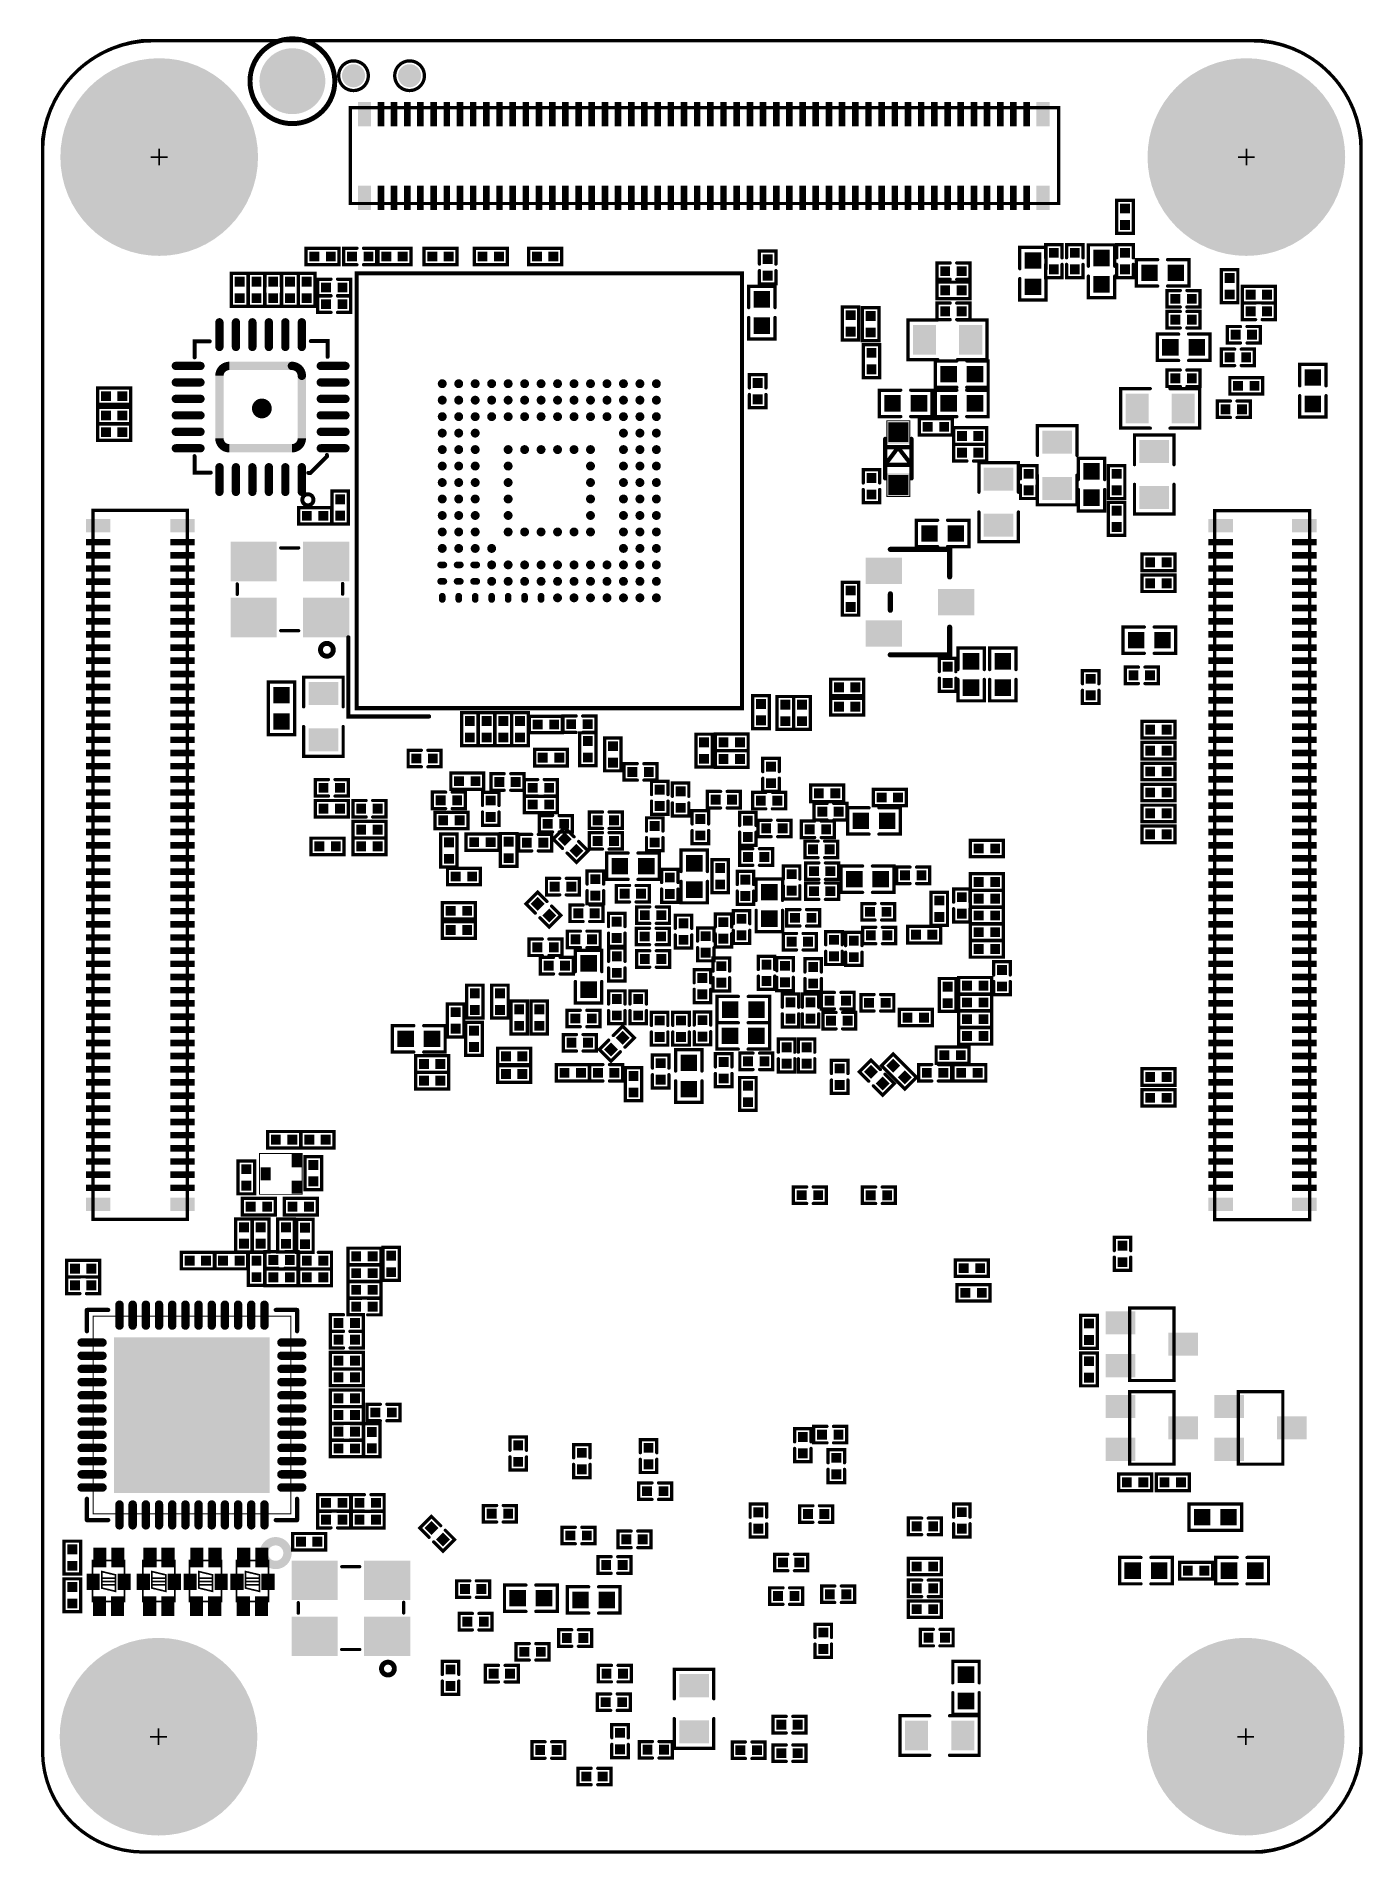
# Model space of a CAD drawing. Extents: x 109.3 to 149.6, y 97.5 to 152.6.
import ezdxf

# ---------------------------------------------------------------- set-up
doc = ezdxf.new("R2010")
doc.units = 0
doc.linetypes.add('TRMIDX_24', pattern=[2, 1, 1])
for name, color, linetype in [('BOARD_OUTLINE_00', 254, 'CONTINUOUS'), ('DRIL_NPLTE_THRU_01', 3, 'CONTINUOUS'), ('DRIL_NPLTE_THRU_02', 171, 'CONTINUOUS'), ('DRIL_NPLTE_THRU_03', 34, 'CONTINUOUS'), ('DRIL_NPLTE_THRU_04', 1, 'CONTINUOUS'), ('DRIL_NPLTE_THRU_05', 171, 'CONTINUOUS'), ('DRIL_NPLTE_THRU_06', 136, 'CONTINUOUS'), ('DRIL_NPLTE_THRU_07', 216, 'CONTINUOUS'), ('DRIL_NPLTE_THRU_08', 2, 'CONTINUOUS'), ('DRIL_NPLTE_THRU_09', 6, 'CONTINUOUS'), ('DRIL_NPLTE_THRU_10', 106, 'CONTINUOUS'), ('DRIL_NPLTE_THRU_11', 171, 'CONTINUOUS'), ('DRIL_NPLTE_THRU_12', 176, 'CONTINUOUS'), ('DRIL_PLTE_THRU_01', 3, 'CONTINUOUS'), ('DRIL_PLTE_THRU_02', 171, 'CONTINUOUS'), ('DRIL_PLTE_THRU_03', 34, 'CONTINUOUS'), ('DRIL_PLTE_THRU_04', 1, 'CONTINUOUS'), ('DRIL_PLTE_THRU_05', 171, 'CONTINUOUS'), ('DRIL_PLTE_THRU_06', 136, 'CONTINUOUS'), ('DRIL_PLTE_THRU_07', 216, 'CONTINUOUS'), ('DRIL_PLTE_THRU_08', 2, 'CONTINUOUS'), ('DRIL_PLTE_THRU_09', 6, 'CONTINUOUS'), ('DRIL_PLTE_THRU_10', 106, 'CONTINUOUS'), ('DRIL_PLTE_THRU_11', 171, 'CONTINUOUS'), ('DRIL_PLTE_THRU_12', 176, 'CONTINUOUS'), ('DRIL_SYMBOL', 254, 'CONTINUOUS'), ('PADS_BOT', 5, 'CONTINUOUS'), ('PADS_INNER', 96, 'CONTINUOUS'), ('PADS_TOP', 96, 'CONTINUOUS'), ('PADS_XR_121', 254, 'CONTINUOUS'), ('PADS_XR_123', 3, 'CONTINUOUS'), ('PART_BOT_2DLINE_00', 254, 'CONTINUOUS'), ('PART_BOT_2DLINE_01', 254, 'CONTINUOUS'), ('PART_BOT_2DLINE_120', 253, 'CONTINUOUS'), ('PART_BOT_2DLINE_126', 57, 'CONTINUOUS'), ('PART_BOT_COPPER_01', 254, 'CONTINUOUS'), ('PART_BOT_COPPER_121', 255, 'CONTINUOUS'), ('PART_BOT_CUTOUT_01', 254, 'CONTINUOUS')]:
    doc.layers.add(name, color=color, linetype=linetype)

# ---------------------------------------------------------------- blocks, each defined once
blk = doc.blocks.new('SMOOTH_0$1')
at = {"const_width": 0.05}
blk.add_lwpolyline([(-0.025, 0, 1), (0.025, 0, 1)], format="xyb", close=True, dxfattribs=at)
blk = doc.blocks.new('BOARD_1')
at = {"layer": 'BOARD_OUTLINE_00', "const_width": 0.1}
blk.add_lwpolyline([(7.043, -3.358, 0.414214), (3.696, -6.706), (3.696, -55.29, 0.414214), (6.744, -58.338), (40.389, -58.338, 0.414214), (43.716, -55.012), (43.716, -6.664, 0.414214), (40.41, -3.358)], format="xyb", close=True, dxfattribs=at)
at = {"layer": 'BOARD_OUTLINE_00'}
for p in [(7.043, -3.358), (3.696, -6.706)]:
    blk.add_blockref('SMOOTH_0$1', p, dxfattribs=at)
blk = doc.blocks.new('SMOOTH_0$127')
at = {"const_width": 0.0635}
blk.add_lwpolyline([(-0.03175, 0, 1), (0.03175, 0, 1)], format="xyb", close=True, dxfattribs=at)
blk = doc.blocks.new('PART_BODY_BOT_7')
at = {"layer": 'PART_BOT_2DLINE_126', "const_width": 0.127}
blk.add_lwpolyline([(-6.1, 4.45), (-6.1, 6.85), (-3.65, 6.85)], dxfattribs=at)
blk.add_lwpolyline([(-5.85, -6.6), (-5.85, 6.6), (5.85, 6.6), (5.85, -6.6)], close=True, dxfattribs=at)
blk.add_lwpolyline([(-5.85, -6.6), (-5.85, 6.6), (5.85, 6.6), (5.85, -6.6)], close=True, dxfattribs=at)
at = {"layer": 'PART_BOT_2DLINE_126'}
for p in [(-6.1, 6.85), (-5.85, 6.6), (-5.85, 6.6), (-3.65, 6.85), (5.85, 6.6), (5.85, 6.6), (-6.1, 4.45), (-5.85, -6.6), (-5.85, -6.6), (5.85, -6.6), (5.85, -6.6)]:
    blk.add_blockref('SMOOTH_0$127', p, dxfattribs=at)
blk = doc.blocks.new('DRIL_HOLE_0')
blk.add_lwpolyline([(0, 0, 1), (0, 0, 1)], format="xyb", close=True)
blk = doc.blocks.new('PAD_0')
blk.add_lwpolyline([(0, 0, 1), (0, 0, 1)], format="xyb", close=True)
blk = doc.blocks.new('PAD_1')
at = {"const_width": 0.1}
blk.add_lwpolyline([(-0.05, -0.05), (0.05, -0.05, 1), (0.05, 0.05), (-0.05, 0.05, 1)], format="xyb", close=True, dxfattribs=at)
blk = doc.blocks.new('STK_BOT_48')
at = {"layer": 'DRIL_NPLTE_THRU_01'}
blk.add_blockref('DRIL_HOLE_0', (0, 0), dxfattribs=at)
at = {"layer": 'DRIL_NPLTE_THRU_02'}
blk.add_blockref('DRIL_HOLE_0', (0, 0), dxfattribs=at)
at = {"layer": 'DRIL_NPLTE_THRU_03'}
blk.add_blockref('DRIL_HOLE_0', (0, 0), dxfattribs=at)
at = {"layer": 'DRIL_NPLTE_THRU_04'}
blk.add_blockref('DRIL_HOLE_0', (0, 0), dxfattribs=at)
at = {"layer": 'DRIL_NPLTE_THRU_05'}
blk.add_blockref('DRIL_HOLE_0', (0, 0), dxfattribs=at)
at = {"layer": 'DRIL_NPLTE_THRU_06'}
blk.add_blockref('DRIL_HOLE_0', (0, 0), dxfattribs=at)
at = {"layer": 'DRIL_NPLTE_THRU_07'}
blk.add_blockref('DRIL_HOLE_0', (0, 0), dxfattribs=at)
at = {"layer": 'DRIL_NPLTE_THRU_08'}
blk.add_blockref('DRIL_HOLE_0', (0, 0), dxfattribs=at)
at = {"layer": 'DRIL_NPLTE_THRU_09'}
blk.add_blockref('DRIL_HOLE_0', (0, 0), dxfattribs=at)
at = {"layer": 'DRIL_NPLTE_THRU_10'}
blk.add_blockref('DRIL_HOLE_0', (0, 0), dxfattribs=at)
at = {"layer": 'DRIL_NPLTE_THRU_11'}
blk.add_blockref('DRIL_HOLE_0', (0, 0), dxfattribs=at)
at = {"layer": 'DRIL_NPLTE_THRU_12'}
blk.add_blockref('DRIL_HOLE_0', (0, 0), dxfattribs=at)
at = {"layer": 'PADS_BOT', "rotation": 90}
blk.add_blockref('PAD_1', (0, 0), dxfattribs=at)
at = {"layer": 'PADS_INNER'}
blk.add_blockref('PAD_0', (0, 0), dxfattribs=at)
at = {"layer": 'PADS_TOP'}
blk.add_blockref('PAD_0', (0, 0), dxfattribs=at)
blk = doc.blocks.new('PAD_2')
at = {"const_width": 0.135}
blk.add_lwpolyline([(0, -0.0675, 1), (0, 0.0675, 1)], format="xyb", close=True, dxfattribs=at)
blk = doc.blocks.new('STK_BOT_47')
at = {"layer": 'DRIL_NPLTE_THRU_01'}
blk.add_blockref('DRIL_HOLE_0', (0, 0), dxfattribs=at)
at = {"layer": 'DRIL_NPLTE_THRU_02'}
blk.add_blockref('DRIL_HOLE_0', (0, 0), dxfattribs=at)
at = {"layer": 'DRIL_NPLTE_THRU_03'}
blk.add_blockref('DRIL_HOLE_0', (0, 0), dxfattribs=at)
at = {"layer": 'DRIL_NPLTE_THRU_04'}
blk.add_blockref('DRIL_HOLE_0', (0, 0), dxfattribs=at)
at = {"layer": 'DRIL_NPLTE_THRU_05'}
blk.add_blockref('DRIL_HOLE_0', (0, 0), dxfattribs=at)
at = {"layer": 'DRIL_NPLTE_THRU_06'}
blk.add_blockref('DRIL_HOLE_0', (0, 0), dxfattribs=at)
at = {"layer": 'DRIL_NPLTE_THRU_07'}
blk.add_blockref('DRIL_HOLE_0', (0, 0), dxfattribs=at)
at = {"layer": 'DRIL_NPLTE_THRU_08'}
blk.add_blockref('DRIL_HOLE_0', (0, 0), dxfattribs=at)
at = {"layer": 'DRIL_NPLTE_THRU_09'}
blk.add_blockref('DRIL_HOLE_0', (0, 0), dxfattribs=at)
at = {"layer": 'DRIL_NPLTE_THRU_10'}
blk.add_blockref('DRIL_HOLE_0', (0, 0), dxfattribs=at)
at = {"layer": 'DRIL_NPLTE_THRU_11'}
blk.add_blockref('DRIL_HOLE_0', (0, 0), dxfattribs=at)
at = {"layer": 'DRIL_NPLTE_THRU_12'}
blk.add_blockref('DRIL_HOLE_0', (0, 0), dxfattribs=at)
at = {"layer": 'PADS_BOT'}
blk.add_blockref('PAD_2', (0, 0), dxfattribs=at)
at = {"layer": 'PADS_INNER'}
blk.add_blockref('PAD_0', (0, 0), dxfattribs=at)
at = {"layer": 'PADS_TOP'}
blk.add_blockref('PAD_0', (0, 0), dxfattribs=at)
blk = doc.blocks.new('STK_BOT_49')
at = {"layer": 'DRIL_NPLTE_THRU_01'}
blk.add_blockref('DRIL_HOLE_0', (0, 0), dxfattribs=at)
at = {"layer": 'DRIL_NPLTE_THRU_02'}
blk.add_blockref('DRIL_HOLE_0', (0, 0), dxfattribs=at)
at = {"layer": 'DRIL_NPLTE_THRU_03'}
blk.add_blockref('DRIL_HOLE_0', (0, 0), dxfattribs=at)
at = {"layer": 'DRIL_NPLTE_THRU_04'}
blk.add_blockref('DRIL_HOLE_0', (0, 0), dxfattribs=at)
at = {"layer": 'DRIL_NPLTE_THRU_05'}
blk.add_blockref('DRIL_HOLE_0', (0, 0), dxfattribs=at)
at = {"layer": 'DRIL_NPLTE_THRU_06'}
blk.add_blockref('DRIL_HOLE_0', (0, 0), dxfattribs=at)
at = {"layer": 'DRIL_NPLTE_THRU_07'}
blk.add_blockref('DRIL_HOLE_0', (0, 0), dxfattribs=at)
at = {"layer": 'DRIL_NPLTE_THRU_08'}
blk.add_blockref('DRIL_HOLE_0', (0, 0), dxfattribs=at)
at = {"layer": 'DRIL_NPLTE_THRU_09'}
blk.add_blockref('DRIL_HOLE_0', (0, 0), dxfattribs=at)
at = {"layer": 'DRIL_NPLTE_THRU_10'}
blk.add_blockref('DRIL_HOLE_0', (0, 0), dxfattribs=at)
at = {"layer": 'DRIL_NPLTE_THRU_11'}
blk.add_blockref('DRIL_HOLE_0', (0, 0), dxfattribs=at)
at = {"layer": 'DRIL_NPLTE_THRU_12'}
blk.add_blockref('DRIL_HOLE_0', (0, 0), dxfattribs=at)
at = {"layer": 'PADS_BOT'}
blk.add_blockref('PAD_1', (0, 0), dxfattribs=at)
at = {"layer": 'PADS_INNER'}
blk.add_blockref('PAD_0', (0, 0), dxfattribs=at)
at = {"layer": 'PADS_TOP'}
blk.add_blockref('PAD_0', (0, 0), dxfattribs=at)
blk = doc.blocks.new('SYM_BOT_15')
for name, p in [('PART_BODY_BOT_7', (0, 0)), ('STK_BOT_48', (-3.25, 3.25)), ('STK_BOT_48', (-2.75, 3.25)), ('STK_BOT_48', (-2.25, 3.25)), ('STK_BOT_48', (-1.75, 3.25)), ('STK_BOT_48', (-1.25, 3.25)), ('STK_BOT_48', (-0.75, 3.25)), ('STK_BOT_48', (-0.25, 3.25)), ('STK_BOT_47', (0.25, 3.25)), ('STK_BOT_47', (0.75, 3.25)), ('STK_BOT_47', (1.25, 3.25)), ('STK_BOT_47', (1.75, 3.25)), ('STK_BOT_47', (2.25, 3.25)), ('STK_BOT_47', (2.75, 3.25)), ('STK_BOT_47', (3.25, 3.25)), ('STK_BOT_49', (-3.25, 2.75)), ('STK_BOT_49', (-2.75, 2.75)), ('STK_BOT_49', (-2.25, 2.75)), ('STK_BOT_47', (-1.75, 2.75)), ('STK_BOT_47', (-1.25, 2.75)), ('STK_BOT_47', (-0.75, 2.75)), ('STK_BOT_47', (-0.25, 2.75)), ('STK_BOT_47', (0.25, 2.75)), ('STK_BOT_47', (0.75, 2.75)), ('STK_BOT_47', (1.25, 2.75)), ('STK_BOT_47', (1.75, 2.75)), ('STK_BOT_47', (2.25, 2.75)), ('STK_BOT_47', (2.75, 2.75)), ('STK_BOT_47', (3.25, 2.75)), ('STK_BOT_49', (-3.25, 2.25)), ('STK_BOT_49', (-2.75, 2.25)), ('STK_BOT_49', (-2.25, 2.25)), ('STK_BOT_47', (-1.75, 2.25)), ('STK_BOT_47', (-1.25, 2.25)), ('STK_BOT_47', (-0.75, 2.25)), ('STK_BOT_47', (-0.25, 2.25)), ('STK_BOT_47', (0.25, 2.25)), ('STK_BOT_47', (0.75, 2.25)), ('STK_BOT_47', (1.25, 2.25)), ('STK_BOT_47', (1.75, 2.25)), ('STK_BOT_47', (2.25, 2.25)), ('STK_BOT_47', (2.75, 2.25)), ('STK_BOT_47', (3.25, 2.25)), ('STK_BOT_47', (-3.25, 1.75)), ('STK_BOT_47', (-2.75, 1.75)), ('STK_BOT_47', (-2.25, 1.75)), ('STK_BOT_47', (-1.75, 1.75)), ('STK_BOT_47', (2.25, 1.75)), ('STK_BOT_47', (2.75, 1.75)), ('STK_BOT_47', (3.25, 1.75)), ('STK_BOT_47', (-3.25, 1.25)), ('STK_BOT_47', (-2.75, 1.25)), ('STK_BOT_47', (-2.25, 1.25)), ('STK_BOT_47', (-1.25, 1.25)), ('STK_BOT_47', (-0.75, 1.25)), ('STK_BOT_47', (-0.25, 1.25)), ('STK_BOT_47', (0.25, 1.25)), ('STK_BOT_47', (0.75, 1.25)), ('STK_BOT_47', (1.25, 1.25)), ('STK_BOT_47', (2.25, 1.25)), ('STK_BOT_47', (2.75, 1.25)), ('STK_BOT_47', (3.25, 1.25)), ('STK_BOT_47', (-3.25, 0.75)), ('STK_BOT_47', (-2.75, 0.75)), ('STK_BOT_47', (-2.25, 0.75)), ('STK_BOT_47', (-1.25, 0.75)), ('STK_BOT_47', (1.25, 0.75)), ('STK_BOT_47', (2.25, 0.75)), ('STK_BOT_47', (2.75, 0.75)), ('STK_BOT_47', (3.25, 0.75)), ('STK_BOT_47', (-3.25, 0.25)), ('STK_BOT_47', (-2.75, 0.25)), ('STK_BOT_47', (-2.25, 0.25)), ('STK_BOT_47', (-1.25, 0.25)), ('STK_BOT_47', (1.25, 0.25)), ('STK_BOT_47', (2.25, 0.25)), ('STK_BOT_47', (2.75, 0.25)), ('STK_BOT_47', (3.25, 0.25)), ('STK_BOT_47', (-3.25, -0.25)), ('STK_BOT_47', (-2.75, -0.25)), ('STK_BOT_47', (-2.25, -0.25)), ('STK_BOT_47', (-1.25, -0.25)), ('STK_BOT_47', (1.25, -0.25)), ('STK_BOT_47', (2.25, -0.25)), ('STK_BOT_47', (2.75, -0.25)), ('STK_BOT_47', (3.25, -0.25)), ('STK_BOT_47', (-3.25, -0.75)), ('STK_BOT_47', (-2.75, -0.75)), ('STK_BOT_47', (-2.25, -0.75)), ('STK_BOT_47', (-1.25, -0.75)), ('STK_BOT_47', (1.25, -0.75)), ('STK_BOT_47', (2.25, -0.75)), ('STK_BOT_47', (2.75, -0.75)), ('STK_BOT_47', (3.25, -0.75)), ('STK_BOT_47', (-3.25, -1.25)), ('STK_BOT_47', (-3.25, -1.75)), ('STK_BOT_47', (-2.75, -1.25)), ('STK_BOT_47', (-2.75, -1.75)), ('STK_BOT_47', (-2.25, -1.25)), ('STK_BOT_47', (-2.25, -1.75)), ('STK_BOT_47', (-1.25, -1.25)), ('STK_BOT_47', (-0.75, -1.25)), ('STK_BOT_47', (-0.25, -1.25)), ('STK_BOT_47', (0.25, -1.25)), ('STK_BOT_47', (0.75, -1.25)), ('STK_BOT_47', (1.25, -1.25)), ('STK_BOT_47', (2.25, -1.25)), ('STK_BOT_47', (2.25, -1.75)), ('STK_BOT_47', (2.75, -1.25)), ('STK_BOT_47', (2.75, -1.75)), ('STK_BOT_47', (3.25, -1.25)), ('STK_BOT_47', (3.25, -1.75)), ('STK_BOT_47', (-3.25, -2.25)), ('STK_BOT_47', (-2.75, -2.25)), ('STK_BOT_47', (-2.25, -2.25)), ('STK_BOT_47', (-1.75, -2.25)), ('STK_BOT_47', (-1.25, -2.25)), ('STK_BOT_47', (-0.75, -2.25)), ('STK_BOT_47', (-0.25, -2.25)), ('STK_BOT_47', (0.25, -2.25)), ('STK_BOT_47', (0.75, -2.25)), ('STK_BOT_47', (1.25, -2.25)), ('STK_BOT_47', (1.75, -2.25)), ('STK_BOT_47', (2.25, -2.25)), ('STK_BOT_47', (2.75, -2.25)), ('STK_BOT_47', (3.25, -2.25)), ('STK_BOT_47', (-3.25, -2.75)), ('STK_BOT_47', (-2.75, -2.75)), ('STK_BOT_47', (-2.25, -2.75)), ('STK_BOT_47', (-1.75, -2.75)), ('STK_BOT_47', (-1.25, -2.75)), ('STK_BOT_47', (-0.75, -2.75)), ('STK_BOT_47', (-0.25, -2.75)), ('STK_BOT_47', (0.25, -2.75)), ('STK_BOT_47', (0.75, -2.75)), ('STK_BOT_47', (1.25, -2.75)), ('STK_BOT_47', (1.75, -2.75)), ('STK_BOT_47', (2.25, -2.75)), ('STK_BOT_47', (2.75, -2.75)), ('STK_BOT_47', (3.25, -2.75)), ('STK_BOT_47', (-3.25, -3.25)), ('STK_BOT_47', (-2.75, -3.25)), ('STK_BOT_47', (-2.25, -3.25)), ('STK_BOT_47', (-1.75, -3.25)), ('STK_BOT_47', (-1.25, -3.25)), ('STK_BOT_47', (-0.75, -3.25)), ('STK_BOT_47', (-0.25, -3.25)), ('STK_BOT_47', (0.25, -3.25)), ('STK_BOT_47', (0.75, -3.25)), ('STK_BOT_47', (1.25, -3.25)), ('STK_BOT_47', (1.75, -3.25)), ('STK_BOT_47', (2.25, -3.25)), ('STK_BOT_47', (2.75, -3.25)), ('STK_BOT_47', (3.25, -3.25))]:
    blk.add_blockref(name, p)
blk = doc.blocks.new('PART_BOT_0')
blk.add_blockref('SYM_BOT_15', (0, 0))
blk = doc.blocks.new('PART_BODY_BOT_8')
at = {"layer": 'PART_BOT_2DLINE_126', "const_width": 0.1}
for points in [[(-0.15, 0.4), (-0.8, 0.4), (-0.8, -0.4), (-0.15, -0.4)], [(0.15, -0.4), (0.8, -0.4), (0.8, 0.4), (0.15, 0.4)]]:
    blk.add_lwpolyline(points, dxfattribs=at)
at = {"layer": 'PART_BOT_2DLINE_126'}
for p in [(-0.8, 0.4), (-0.15, 0.4), (0.15, 0.4), (0.8, 0.4), (-0.8, -0.4), (-0.15, -0.4), (0.15, -0.4), (0.8, -0.4)]:
    blk.add_blockref('SMOOTH_0$1', p, dxfattribs=at)
blk = doc.blocks.new('PAD_3')
at = {"const_width": 0.5}
blk.add_lwpolyline([(-0.25, 0), (0.25, 0)], dxfattribs=at)
blk = doc.blocks.new('STK_BOT_11')
at = {"layer": 'DRIL_PLTE_THRU_01'}
blk.add_blockref('DRIL_HOLE_0', (0, 0), dxfattribs=at)
at = {"layer": 'DRIL_PLTE_THRU_02'}
blk.add_blockref('DRIL_HOLE_0', (0, 0), dxfattribs=at)
at = {"layer": 'DRIL_PLTE_THRU_03'}
blk.add_blockref('DRIL_HOLE_0', (0, 0), dxfattribs=at)
at = {"layer": 'DRIL_PLTE_THRU_04'}
blk.add_blockref('DRIL_HOLE_0', (0, 0), dxfattribs=at)
at = {"layer": 'DRIL_PLTE_THRU_05'}
blk.add_blockref('DRIL_HOLE_0', (0, 0), dxfattribs=at)
at = {"layer": 'DRIL_PLTE_THRU_06'}
blk.add_blockref('DRIL_HOLE_0', (0, 0), dxfattribs=at)
at = {"layer": 'DRIL_PLTE_THRU_07'}
blk.add_blockref('DRIL_HOLE_0', (0, 0), dxfattribs=at)
at = {"layer": 'DRIL_PLTE_THRU_08'}
blk.add_blockref('DRIL_HOLE_0', (0, 0), dxfattribs=at)
at = {"layer": 'DRIL_PLTE_THRU_09'}
blk.add_blockref('DRIL_HOLE_0', (0, 0), dxfattribs=at)
at = {"layer": 'DRIL_PLTE_THRU_10'}
blk.add_blockref('DRIL_HOLE_0', (0, 0), dxfattribs=at)
at = {"layer": 'DRIL_PLTE_THRU_11'}
blk.add_blockref('DRIL_HOLE_0', (0, 0), dxfattribs=at)
at = {"layer": 'DRIL_PLTE_THRU_12'}
blk.add_blockref('DRIL_HOLE_0', (0, 0), dxfattribs=at)
at = {"layer": 'PADS_BOT'}
blk.add_blockref('PAD_3', (0, 0), dxfattribs=at)
at = {"layer": 'PADS_INNER'}
blk.add_blockref('PAD_0', (0, 0), dxfattribs=at)
at = {"layer": 'PADS_TOP'}
blk.add_blockref('PAD_0', (0, 0), dxfattribs=at)
blk = doc.blocks.new('SYM_BOT_16')
for name, p in [('STK_BOT_11', (-0.4, 0)), ('PART_BODY_BOT_8', (0, 0)), ('STK_BOT_11', (0.4, 0))]:
    blk.add_blockref(name, p)
blk = doc.blocks.new('PART_BOT_1')
blk.add_blockref('SYM_BOT_16', (0, 0))
blk = doc.blocks.new('SMOOTH_0$254')
at = {"const_width": 0.127}
blk.add_lwpolyline([(-0.0635, 0, 1), (0.0635, 0, 1)], format="xyb", close=True, dxfattribs=at)
blk = doc.blocks.new('SMOOTH_0$119888')
at = {"const_width": 0.059944}
blk.add_lwpolyline([(-0.029972, 0, 1), (0.029972, 0, 1)], format="xyb", close=True, dxfattribs=at)
blk = doc.blocks.new('PART_BODY_BOT_718')
at = {"layer": 'PART_BOT_2DLINE_00', "const_width": 0.12}
for points in [[(-1.523, 2.003), (-2.032, 2.003), (-2.032, 1.525)], [(1.544, 1.996), (2.005, 1.996), (2.005, 1.508)], [(-2.012, -1.454), (-2.012, -1.495), (-1.511, -1.997), (-1.445, -1.997)], [(1.512, -1.989), (2.006, -1.989), (2.006, -1.488)]]:
    blk.add_lwpolyline(points, dxfattribs=at)
at = {"layer": 'PART_BOT_2DLINE_01', "const_width": 0.12}
blk.add_lwpolyline([(-1.603, -2.814, 1), (-1.265, -2.814, 1)], format="xyb", close=True, dxfattribs=at)
at = {"layer": 'PART_BOT_COPPER_01', "linetype": 'TRMIDX_24', "const_width": 0.254}
blk.add_lwpolyline([(-1.25, 0.95, -0.414214), (-0.95, 1.25), (0.95, 1.25, -0.414214), (1.25, 0.95), (1.25, -0.95, -0.414214), (0.95, -1.25), (-0.95, -1.25, -0.414214), (-1.25, -0.95)], format="xyb", close=True, dxfattribs=at)
at = {"layer": 'PART_BOT_2DLINE_00'}
for p in [(-2.032, 2.003), (-1.523, 2.003), (1.544, 1.996), (2.005, 1.996), (-2.032, 1.525), (2.005, 1.508), (-2.012, -1.454), (-2.012, -1.495), (2.006, -1.488), (-1.511, -1.997), (-1.445, -1.997), (1.512, -1.989), (2.006, -1.989)]:
    blk.add_blockref('SMOOTH_0$119888', p, dxfattribs=at)
at = {"layer": 'PART_BOT_COPPER_01'}
for p in [(-0.95, 1.25), (-1.25, 0.95)]:
    blk.add_blockref('SMOOTH_0$254', p, dxfattribs=at)
blk = doc.blocks.new('PAD_4')
at = {"const_width": 0.125}
blk.add_lwpolyline([(-0.375, -0.0625), (0.375, -0.0625, 1), (0.375, 0.0625), (-0.375, 0.0625, 1)], format="xyb", close=True, dxfattribs=at)
blk = doc.blocks.new('STK_BOT_108')
at = {"layer": 'DRIL_NPLTE_THRU_01'}
blk.add_blockref('DRIL_HOLE_0', (0, 0), dxfattribs=at)
at = {"layer": 'DRIL_NPLTE_THRU_02'}
blk.add_blockref('DRIL_HOLE_0', (0, 0), dxfattribs=at)
at = {"layer": 'DRIL_NPLTE_THRU_03'}
blk.add_blockref('DRIL_HOLE_0', (0, 0), dxfattribs=at)
at = {"layer": 'DRIL_NPLTE_THRU_04'}
blk.add_blockref('DRIL_HOLE_0', (0, 0), dxfattribs=at)
at = {"layer": 'DRIL_NPLTE_THRU_05'}
blk.add_blockref('DRIL_HOLE_0', (0, 0), dxfattribs=at)
at = {"layer": 'DRIL_NPLTE_THRU_06'}
blk.add_blockref('DRIL_HOLE_0', (0, 0), dxfattribs=at)
at = {"layer": 'DRIL_NPLTE_THRU_07'}
blk.add_blockref('DRIL_HOLE_0', (0, 0), dxfattribs=at)
at = {"layer": 'DRIL_NPLTE_THRU_08'}
blk.add_blockref('DRIL_HOLE_0', (0, 0), dxfattribs=at)
at = {"layer": 'DRIL_NPLTE_THRU_09'}
blk.add_blockref('DRIL_HOLE_0', (0, 0), dxfattribs=at)
at = {"layer": 'DRIL_NPLTE_THRU_10'}
blk.add_blockref('DRIL_HOLE_0', (0, 0), dxfattribs=at)
at = {"layer": 'DRIL_NPLTE_THRU_11'}
blk.add_blockref('DRIL_HOLE_0', (0, 0), dxfattribs=at)
at = {"layer": 'DRIL_NPLTE_THRU_12'}
blk.add_blockref('DRIL_HOLE_0', (0, 0), dxfattribs=at)
at = {"layer": 'PADS_BOT', "rotation": 90}
blk.add_blockref('PAD_4', (0, 0), dxfattribs=at)
at = {"layer": 'PADS_INNER'}
blk.add_blockref('PAD_0', (0, 0), dxfattribs=at)
at = {"layer": 'PADS_TOP'}
blk.add_blockref('PAD_0', (0, 0), dxfattribs=at)
blk = doc.blocks.new('STK_BOT_109')
at = {"layer": 'DRIL_NPLTE_THRU_01'}
blk.add_blockref('DRIL_HOLE_0', (0, 0), dxfattribs=at)
at = {"layer": 'DRIL_NPLTE_THRU_02'}
blk.add_blockref('DRIL_HOLE_0', (0, 0), dxfattribs=at)
at = {"layer": 'DRIL_NPLTE_THRU_03'}
blk.add_blockref('DRIL_HOLE_0', (0, 0), dxfattribs=at)
at = {"layer": 'DRIL_NPLTE_THRU_04'}
blk.add_blockref('DRIL_HOLE_0', (0, 0), dxfattribs=at)
at = {"layer": 'DRIL_NPLTE_THRU_05'}
blk.add_blockref('DRIL_HOLE_0', (0, 0), dxfattribs=at)
at = {"layer": 'DRIL_NPLTE_THRU_06'}
blk.add_blockref('DRIL_HOLE_0', (0, 0), dxfattribs=at)
at = {"layer": 'DRIL_NPLTE_THRU_07'}
blk.add_blockref('DRIL_HOLE_0', (0, 0), dxfattribs=at)
at = {"layer": 'DRIL_NPLTE_THRU_08'}
blk.add_blockref('DRIL_HOLE_0', (0, 0), dxfattribs=at)
at = {"layer": 'DRIL_NPLTE_THRU_09'}
blk.add_blockref('DRIL_HOLE_0', (0, 0), dxfattribs=at)
at = {"layer": 'DRIL_NPLTE_THRU_10'}
blk.add_blockref('DRIL_HOLE_0', (0, 0), dxfattribs=at)
at = {"layer": 'DRIL_NPLTE_THRU_11'}
blk.add_blockref('DRIL_HOLE_0', (0, 0), dxfattribs=at)
at = {"layer": 'DRIL_NPLTE_THRU_12'}
blk.add_blockref('DRIL_HOLE_0', (0, 0), dxfattribs=at)
at = {"layer": 'PADS_BOT'}
blk.add_blockref('PAD_4', (0, 0), dxfattribs=at)
at = {"layer": 'PADS_INNER'}
blk.add_blockref('PAD_0', (0, 0), dxfattribs=at)
at = {"layer": 'PADS_TOP'}
blk.add_blockref('PAD_0', (0, 0), dxfattribs=at)
blk = doc.blocks.new('PAD_5')
at = {"const_width": 0.3}
blk.add_lwpolyline([(0, -0.15), (0, -0.15, 1), (0, 0.15), (0, 0.15, 1)], format="xyb", close=True, dxfattribs=at)
blk = doc.blocks.new('STK_BOT_110')
at = {"layer": 'DRIL_NPLTE_THRU_01'}
blk.add_blockref('DRIL_HOLE_0', (0, 0), dxfattribs=at)
at = {"layer": 'DRIL_NPLTE_THRU_02'}
blk.add_blockref('DRIL_HOLE_0', (0, 0), dxfattribs=at)
at = {"layer": 'DRIL_NPLTE_THRU_03'}
blk.add_blockref('DRIL_HOLE_0', (0, 0), dxfattribs=at)
at = {"layer": 'DRIL_NPLTE_THRU_04'}
blk.add_blockref('DRIL_HOLE_0', (0, 0), dxfattribs=at)
at = {"layer": 'DRIL_NPLTE_THRU_05'}
blk.add_blockref('DRIL_HOLE_0', (0, 0), dxfattribs=at)
at = {"layer": 'DRIL_NPLTE_THRU_06'}
blk.add_blockref('DRIL_HOLE_0', (0, 0), dxfattribs=at)
at = {"layer": 'DRIL_NPLTE_THRU_07'}
blk.add_blockref('DRIL_HOLE_0', (0, 0), dxfattribs=at)
at = {"layer": 'DRIL_NPLTE_THRU_08'}
blk.add_blockref('DRIL_HOLE_0', (0, 0), dxfattribs=at)
at = {"layer": 'DRIL_NPLTE_THRU_09'}
blk.add_blockref('DRIL_HOLE_0', (0, 0), dxfattribs=at)
at = {"layer": 'DRIL_NPLTE_THRU_10'}
blk.add_blockref('DRIL_HOLE_0', (0, 0), dxfattribs=at)
at = {"layer": 'DRIL_NPLTE_THRU_11'}
blk.add_blockref('DRIL_HOLE_0', (0, 0), dxfattribs=at)
at = {"layer": 'DRIL_NPLTE_THRU_12'}
blk.add_blockref('DRIL_HOLE_0', (0, 0), dxfattribs=at)
at = {"layer": 'PADS_BOT'}
blk.add_blockref('PAD_5', (0, 0), dxfattribs=at)
at = {"layer": 'PADS_INNER'}
blk.add_blockref('PAD_0', (0, 0), dxfattribs=at)
at = {"layer": 'PADS_TOP'}
blk.add_blockref('PAD_0', (0, 0), dxfattribs=at)
blk = doc.blocks.new('SYM_BOT_20')
for name, p in [('STK_BOT_108', (-1.25, 2.2)), ('STK_BOT_108', (-0.75, 2.2)), ('STK_BOT_108', (-0.25, 2.2)), ('STK_BOT_108', (0.25, 2.2)), ('STK_BOT_108', (0.75, 2.2)), ('STK_BOT_108', (1.25, 2.2)), ('PART_BODY_BOT_718', (0, 0)), ('STK_BOT_109', (-2.2, 1.25)), ('STK_BOT_109', (2.2, 1.25)), ('STK_BOT_109', (-2.2, 0.75)), ('STK_BOT_109', (2.2, 0.75)), ('STK_BOT_109', (-2.2, 0.25)), ('STK_BOT_110', (-0.037, -0.041)), ('STK_BOT_109', (2.2, 0.25)), ('STK_BOT_109', (-2.2, -0.25)), ('STK_BOT_109', (2.2, -0.25)), ('STK_BOT_109', (-2.2, -0.75)), ('STK_BOT_109', (2.2, -0.75)), ('STK_BOT_109', (-2.2, -1.25)), ('STK_BOT_109', (2.2, -1.25)), ('STK_BOT_108', (-1.25, -2.2)), ('STK_BOT_108', (-0.75, -2.2)), ('STK_BOT_108', (-0.25, -2.2)), ('STK_BOT_108', (0.25, -2.2)), ('STK_BOT_108', (0.75, -2.2)), ('STK_BOT_108', (1.25, -2.2))]:
    blk.add_blockref(name, p)
blk = doc.blocks.new('PART_BOT_4')
blk.add_blockref('SYM_BOT_20', (0, 0))
blk = doc.blocks.new('SMOOTH_0$05')
at = {"const_width": 0.025}
blk.add_lwpolyline([(-0.0125, 0, 1), (0.0125, 0, 1)], format="xyb", close=True, dxfattribs=at)
blk = doc.blocks.new('PART_BODY_BOT_720')
at = {"layer": 'PART_BOT_2DLINE_00', "const_width": 0.05}
for points in [[(0.14, 0.21), (1.39, 0.21), (1.39, -0.76), (0.14, -0.76)], [(0.45, -0.06), (0.55, -0.48), (1.05, -0.48), (0.95, -0.06)]]:
    blk.add_lwpolyline(points, close=True, dxfattribs=at)
for points in [[(1.25, 0.06), (1.2, 0.11)], [(1.25, 0.06), (1.2, 0.01)], [(0.65, -0.06), (0.65, -0.47)], [(0.75, -0.06), (0.75, -0.46)], [(0.85, -0.06), (0.85, -0.45)], [(1.5, -0.64), (1.5, -0.54)], [(1.5, -0.64), (1.4, -0.64)]]:
    blk.add_lwpolyline(points, dxfattribs=at)
at = {"layer": 'PART_BOT_2DLINE_00'}
for p in [(0.14, 0.21), (1.2, 0.11), (1.2, 0.01), (1.25, 0.06), (1.25, 0.06), (1.39, 0.21), (0.45, -0.06), (0.55, -0.48), (0.65, -0.06), (0.65, -0.47), (0.75, -0.06), (0.75, -0.46), (0.85, -0.06), (0.85, -0.45), (0.95, -0.06), (1.05, -0.48), (1.5, -0.54), (0.14, -0.76), (1.39, -0.76), (1.4, -0.64), (1.5, -0.64), (1.5, -0.64)]:
    blk.add_blockref('SMOOTH_0$05', p, dxfattribs=at)
blk = doc.blocks.new('PAD_6')
at = {"const_width": 0.4}
blk.add_lwpolyline([(-0.3, 0), (0.3, 0)], dxfattribs=at)
blk = doc.blocks.new('STK_BOT_33')
at = {"layer": 'DRIL_PLTE_THRU_01'}
blk.add_blockref('DRIL_HOLE_0', (0, 0), dxfattribs=at)
at = {"layer": 'DRIL_PLTE_THRU_02'}
blk.add_blockref('DRIL_HOLE_0', (0, 0), dxfattribs=at)
at = {"layer": 'DRIL_PLTE_THRU_03'}
blk.add_blockref('DRIL_HOLE_0', (0, 0), dxfattribs=at)
at = {"layer": 'DRIL_PLTE_THRU_04'}
blk.add_blockref('DRIL_HOLE_0', (0, 0), dxfattribs=at)
at = {"layer": 'DRIL_PLTE_THRU_05'}
blk.add_blockref('DRIL_HOLE_0', (0, 0), dxfattribs=at)
at = {"layer": 'DRIL_PLTE_THRU_06'}
blk.add_blockref('DRIL_HOLE_0', (0, 0), dxfattribs=at)
at = {"layer": 'DRIL_PLTE_THRU_07'}
blk.add_blockref('DRIL_HOLE_0', (0, 0), dxfattribs=at)
at = {"layer": 'DRIL_PLTE_THRU_08'}
blk.add_blockref('DRIL_HOLE_0', (0, 0), dxfattribs=at)
at = {"layer": 'DRIL_PLTE_THRU_09'}
blk.add_blockref('DRIL_HOLE_0', (0, 0), dxfattribs=at)
at = {"layer": 'DRIL_PLTE_THRU_10'}
blk.add_blockref('DRIL_HOLE_0', (0, 0), dxfattribs=at)
at = {"layer": 'DRIL_PLTE_THRU_11'}
blk.add_blockref('DRIL_HOLE_0', (0, 0), dxfattribs=at)
at = {"layer": 'DRIL_PLTE_THRU_12'}
blk.add_blockref('DRIL_HOLE_0', (0, 0), dxfattribs=at)
at = {"layer": 'PADS_BOT'}
blk.add_blockref('PAD_6', (0, 0), dxfattribs=at)
at = {"layer": 'PADS_INNER'}
blk.add_blockref('PAD_0', (0, 0), dxfattribs=at)
at = {"layer": 'PADS_TOP'}
blk.add_blockref('PAD_0', (0, 0), dxfattribs=at)
blk = doc.blocks.new('PAD_7')
at = {"const_width": 0.4}
blk.add_lwpolyline([(-0.25, 0), (0.25, 0)], dxfattribs=at)
blk = doc.blocks.new('STK_BOT_34')
at = {"layer": 'DRIL_PLTE_THRU_01'}
blk.add_blockref('DRIL_HOLE_0', (0, 0), dxfattribs=at)
at = {"layer": 'DRIL_PLTE_THRU_02'}
blk.add_blockref('DRIL_HOLE_0', (0, 0), dxfattribs=at)
at = {"layer": 'DRIL_PLTE_THRU_03'}
blk.add_blockref('DRIL_HOLE_0', (0, 0), dxfattribs=at)
at = {"layer": 'DRIL_PLTE_THRU_04'}
blk.add_blockref('DRIL_HOLE_0', (0, 0), dxfattribs=at)
at = {"layer": 'DRIL_PLTE_THRU_05'}
blk.add_blockref('DRIL_HOLE_0', (0, 0), dxfattribs=at)
at = {"layer": 'DRIL_PLTE_THRU_06'}
blk.add_blockref('DRIL_HOLE_0', (0, 0), dxfattribs=at)
at = {"layer": 'DRIL_PLTE_THRU_07'}
blk.add_blockref('DRIL_HOLE_0', (0, 0), dxfattribs=at)
at = {"layer": 'DRIL_PLTE_THRU_08'}
blk.add_blockref('DRIL_HOLE_0', (0, 0), dxfattribs=at)
at = {"layer": 'DRIL_PLTE_THRU_09'}
blk.add_blockref('DRIL_HOLE_0', (0, 0), dxfattribs=at)
at = {"layer": 'DRIL_PLTE_THRU_10'}
blk.add_blockref('DRIL_HOLE_0', (0, 0), dxfattribs=at)
at = {"layer": 'DRIL_PLTE_THRU_11'}
blk.add_blockref('DRIL_HOLE_0', (0, 0), dxfattribs=at)
at = {"layer": 'DRIL_PLTE_THRU_12'}
blk.add_blockref('DRIL_HOLE_0', (0, 0), dxfattribs=at)
at = {"layer": 'PADS_BOT'}
blk.add_blockref('PAD_7', (0, 0), dxfattribs=at)
at = {"layer": 'PADS_INNER'}
blk.add_blockref('PAD_0', (0, 0), dxfattribs=at)
at = {"layer": 'PADS_TOP'}
blk.add_blockref('PAD_0', (0, 0), dxfattribs=at)
blk = doc.blocks.new('SYM_BOT_22')
for name, p in [('STK_BOT_33', (0, 0)), ('PART_BODY_BOT_720', (0, 0)), ('STK_BOT_34', (0.74, 0.2)), ('STK_BOT_33', (1.48, 0.01)), ('STK_BOT_33', (0, -0.55)), ('STK_BOT_34', (0.74, -0.74)), ('STK_BOT_33', (1.48, -0.54))]:
    blk.add_blockref(name, p)
blk = doc.blocks.new('PART_BOT_6')
blk.add_blockref('SYM_BOT_22', (0, 0))
blk = doc.blocks.new('PART_BOT_7')
blk.add_blockref('SYM_BOT_22', (0, 0))
blk = doc.blocks.new('PART_BOT_8')
blk.add_blockref('SYM_BOT_22', (0, 0))
blk = doc.blocks.new('PART_BOT_9')
blk.add_blockref('SYM_BOT_22', (0, 0))
blk = doc.blocks.new('PART_BODY_BOT_727')
at = {"layer": 'PART_BOT_2DLINE_126', "const_width": 0.1}
for points in [[(-0.1, 0.25), (-0.5, 0.25), (-0.5, -0.25), (-0.1, -0.25)], [(0.1, 0.25), (0.5, 0.25), (0.5, -0.25), (0.1, -0.25)]]:
    blk.add_lwpolyline(points, dxfattribs=at)
at = {"layer": 'PART_BOT_2DLINE_126'}
for p in [(-0.5, 0.25), (-0.1, 0.25), (0.1, 0.25), (0.5, 0.25), (-0.5, -0.25), (-0.1, -0.25), (0.1, -0.25), (0.5, -0.25)]:
    blk.add_blockref('SMOOTH_0$1', p, dxfattribs=at)
blk = doc.blocks.new('PAD_8')
at = {"const_width": 0.3}
blk.add_lwpolyline([(-0.15, 0), (0.15, 0)], dxfattribs=at)
blk = doc.blocks.new('STK_BOT_25')
at = {"layer": 'DRIL_NPLTE_THRU_01'}
blk.add_blockref('DRIL_HOLE_0', (0, 0), dxfattribs=at)
at = {"layer": 'DRIL_NPLTE_THRU_02'}
blk.add_blockref('DRIL_HOLE_0', (0, 0), dxfattribs=at)
at = {"layer": 'DRIL_NPLTE_THRU_03'}
blk.add_blockref('DRIL_HOLE_0', (0, 0), dxfattribs=at)
at = {"layer": 'DRIL_NPLTE_THRU_04'}
blk.add_blockref('DRIL_HOLE_0', (0, 0), dxfattribs=at)
at = {"layer": 'DRIL_NPLTE_THRU_05'}
blk.add_blockref('DRIL_HOLE_0', (0, 0), dxfattribs=at)
at = {"layer": 'DRIL_NPLTE_THRU_06'}
blk.add_blockref('DRIL_HOLE_0', (0, 0), dxfattribs=at)
at = {"layer": 'DRIL_NPLTE_THRU_07'}
blk.add_blockref('DRIL_HOLE_0', (0, 0), dxfattribs=at)
at = {"layer": 'DRIL_NPLTE_THRU_08'}
blk.add_blockref('DRIL_HOLE_0', (0, 0), dxfattribs=at)
at = {"layer": 'DRIL_NPLTE_THRU_09'}
blk.add_blockref('DRIL_HOLE_0', (0, 0), dxfattribs=at)
at = {"layer": 'DRIL_NPLTE_THRU_10'}
blk.add_blockref('DRIL_HOLE_0', (0, 0), dxfattribs=at)
at = {"layer": 'DRIL_NPLTE_THRU_11'}
blk.add_blockref('DRIL_HOLE_0', (0, 0), dxfattribs=at)
at = {"layer": 'DRIL_NPLTE_THRU_12'}
blk.add_blockref('DRIL_HOLE_0', (0, 0), dxfattribs=at)
at = {"layer": 'PADS_BOT'}
blk.add_blockref('PAD_8', (0, 0), dxfattribs=at)
at = {"layer": 'PADS_INNER'}
blk.add_blockref('PAD_0', (0, 0), dxfattribs=at)
at = {"layer": 'PADS_TOP'}
blk.add_blockref('PAD_0', (0, 0), dxfattribs=at)
blk = doc.blocks.new('SYM_BOT_29')
for name, p in [('PART_BODY_BOT_727', (0, 0)), ('STK_BOT_25', (-0.25, 0)), ('STK_BOT_25', (0.25, 0))]:
    blk.add_blockref(name, p)
blk = doc.blocks.new('PART_BOT_18')
blk.add_blockref('SYM_BOT_29', (0, 0))
blk = doc.blocks.new('PART_BOT_19')
blk.add_blockref('SYM_BOT_29', (0, 0))
blk = doc.blocks.new('PART_BOT_20')
blk.add_blockref('SYM_BOT_29', (0, 0))
blk = doc.blocks.new('PART_BOT_21')
blk.add_blockref('SYM_BOT_29', (0, 0))
blk = doc.blocks.new('PART_BOT_22')
blk.add_blockref('SYM_BOT_29', (0, 0))
blk = doc.blocks.new('PART_BOT_23')
blk.add_blockref('SYM_BOT_29', (0, 0))
blk = doc.blocks.new('PART_BOT_24')
blk.add_blockref('SYM_BOT_29', (0, 0))
blk = doc.blocks.new('PART_BOT_25')
blk.add_blockref('SYM_BOT_29', (0, 0))
blk = doc.blocks.new('PART_BOT_26')
blk.add_blockref('SYM_BOT_29', (0, 0))
blk = doc.blocks.new('PART_BOT_27')
blk.add_blockref('SYM_BOT_29', (0, 0))
blk = doc.blocks.new('PART_BOT_28')
blk.add_blockref('SYM_BOT_29', (0, 0))
blk = doc.blocks.new('PART_BOT_29')
blk.add_blockref('SYM_BOT_29', (0, 0))
blk = doc.blocks.new('PART_BOT_30')
blk.add_blockref('SYM_BOT_29', (0, 0))
blk = doc.blocks.new('PART_BOT_31')
blk.add_blockref('SYM_BOT_29', (0, 0))
blk = doc.blocks.new('PART_BOT_32')
blk.add_blockref('SYM_BOT_29', (0, 0))
blk = doc.blocks.new('PART_BOT_33')
blk.add_blockref('SYM_BOT_29', (0, 0))
blk = doc.blocks.new('PART_BOT_34')
blk.add_blockref('SYM_BOT_29', (0, 0))
blk = doc.blocks.new('PART_BOT_35')
blk.add_blockref('SYM_BOT_29', (0, 0))
blk = doc.blocks.new('PART_BOT_37')
blk.add_blockref('SYM_BOT_29', (0, 0))
blk = doc.blocks.new('PART_BOT_38')
blk.add_blockref('SYM_BOT_29', (0, 0))
blk = doc.blocks.new('PART_BOT_39')
blk.add_blockref('SYM_BOT_29', (0, 0))
blk = doc.blocks.new('PART_BOT_40')
blk.add_blockref('SYM_BOT_29', (0, 0))
blk = doc.blocks.new('PART_BOT_41')
blk.add_blockref('SYM_BOT_29', (0, 0))
blk = doc.blocks.new('PART_BOT_42')
blk.add_blockref('SYM_BOT_29', (0, 0))
blk = doc.blocks.new('PART_BOT_43')
blk.add_blockref('SYM_BOT_29', (0, 0))
blk = doc.blocks.new('PART_BOT_44')
blk.add_blockref('SYM_BOT_29', (0, 0))
blk = doc.blocks.new('PART_BOT_45')
blk.add_blockref('SYM_BOT_29', (0, 0))
blk = doc.blocks.new('PART_BOT_46')
blk.add_blockref('SYM_BOT_29', (0, 0))
blk = doc.blocks.new('PART_BOT_47')
blk.add_blockref('SYM_BOT_29', (0, 0))
blk = doc.blocks.new('PART_BOT_48')
blk.add_blockref('SYM_BOT_29', (0, 0))
blk = doc.blocks.new('PART_BOT_49')
blk.add_blockref('SYM_BOT_29', (0, 0))
blk = doc.blocks.new('PART_BOT_50')
blk.add_blockref('SYM_BOT_29', (0, 0))
blk = doc.blocks.new('PART_BOT_51')
blk.add_blockref('SYM_BOT_29', (0, 0))
blk = doc.blocks.new('PART_BOT_52')
blk.add_blockref('SYM_BOT_29', (0, 0))
blk = doc.blocks.new('PART_BOT_53')
blk.add_blockref('SYM_BOT_29', (0, 0))
blk = doc.blocks.new('PART_BOT_54')
blk.add_blockref('SYM_BOT_29', (0, 0))
blk = doc.blocks.new('PART_BOT_55')
blk.add_blockref('SYM_BOT_29', (0, 0))
blk = doc.blocks.new('PART_BOT_56')
blk.add_blockref('SYM_BOT_29', (0, 0))
blk = doc.blocks.new('PART_BOT_57')
blk.add_blockref('SYM_BOT_29', (0, 0))
blk = doc.blocks.new('PART_BOT_58')
blk.add_blockref('SYM_BOT_29', (0, 0))
blk = doc.blocks.new('PART_BOT_59')
blk.add_blockref('SYM_BOT_29', (0, 0))
blk = doc.blocks.new('PART_BOT_60')
blk.add_blockref('SYM_BOT_29', (0, 0))
blk = doc.blocks.new('PART_BOT_61')
blk.add_blockref('SYM_BOT_29', (0, 0))
blk = doc.blocks.new('PART_BOT_62')
blk.add_blockref('SYM_BOT_29', (0, 0))
blk = doc.blocks.new('PART_BOT_63')
blk.add_blockref('SYM_BOT_29', (0, 0))
blk = doc.blocks.new('PART_BOT_64')
blk.add_blockref('SYM_BOT_29', (0, 0))
blk = doc.blocks.new('PART_BOT_65')
blk.add_blockref('SYM_BOT_29', (0, 0))
blk = doc.blocks.new('PART_BOT_66')
blk.add_blockref('SYM_BOT_29', (0, 0))
blk = doc.blocks.new('PART_BOT_67')
blk.add_blockref('SYM_BOT_29', (0, 0))
blk = doc.blocks.new('PART_BOT_68')
blk.add_blockref('SYM_BOT_29', (0, 0))
blk = doc.blocks.new('PART_BOT_69')
blk.add_blockref('SYM_BOT_29', (0, 0))
blk = doc.blocks.new('PART_BOT_70')
blk.add_blockref('SYM_BOT_29', (0, 0))
blk = doc.blocks.new('PART_BOT_71')
blk.add_blockref('SYM_BOT_29', (0, 0))
blk = doc.blocks.new('PART_BOT_72')
blk.add_blockref('SYM_BOT_29', (0, 0))
blk = doc.blocks.new('PART_BOT_73')
blk.add_blockref('SYM_BOT_29', (0, 0))
blk = doc.blocks.new('PART_BOT_74')
blk.add_blockref('SYM_BOT_29', (0, 0))
blk = doc.blocks.new('PART_BOT_75')
blk.add_blockref('SYM_BOT_29', (0, 0))
blk = doc.blocks.new('PART_BOT_76')
blk.add_blockref('SYM_BOT_29', (0, 0))
blk = doc.blocks.new('PART_BOT_77')
blk.add_blockref('SYM_BOT_29', (0, 0))
blk = doc.blocks.new('PART_BOT_78')
blk.add_blockref('SYM_BOT_29', (0, 0))
blk = doc.blocks.new('PART_BOT_79')
blk.add_blockref('SYM_BOT_29', (0, 0))
blk = doc.blocks.new('PART_BOT_80')
blk.add_blockref('SYM_BOT_29', (0, 0))
blk = doc.blocks.new('PART_BOT_81')
blk.add_blockref('SYM_BOT_29', (0, 0))
blk = doc.blocks.new('PART_BOT_82')
blk.add_blockref('SYM_BOT_29', (0, 0))
blk = doc.blocks.new('PART_BOT_85')
blk.add_blockref('SYM_BOT_29', (0, 0))
blk = doc.blocks.new('PART_BOT_86')
blk.add_blockref('SYM_BOT_29', (0, 0))
blk = doc.blocks.new('PART_BOT_87')
blk.add_blockref('SYM_BOT_29', (0, 0))
blk = doc.blocks.new('PART_BOT_88')
blk.add_blockref('SYM_BOT_29', (0, 0))
blk = doc.blocks.new('PART_BOT_89')
blk.add_blockref('SYM_BOT_29', (0, 0))
blk = doc.blocks.new('PART_BOT_90')
blk.add_blockref('SYM_BOT_29', (0, 0))
blk = doc.blocks.new('PART_BOT_91')
blk.add_blockref('SYM_BOT_29', (0, 0))
blk = doc.blocks.new('PART_BOT_92')
blk.add_blockref('SYM_BOT_29', (0, 0))
blk = doc.blocks.new('PART_BOT_93')
blk.add_blockref('SYM_BOT_29', (0, 0))
blk = doc.blocks.new('PART_BOT_94')
blk.add_blockref('SYM_BOT_29', (0, 0))
blk = doc.blocks.new('PART_BOT_95')
blk.add_blockref('SYM_BOT_29', (0, 0))
blk = doc.blocks.new('PART_BOT_96')
blk.add_blockref('SYM_BOT_29', (0, 0))
blk = doc.blocks.new('PART_BOT_97')
blk.add_blockref('SYM_BOT_29', (0, 0))
blk = doc.blocks.new('PART_BOT_98')
blk.add_blockref('SYM_BOT_29', (0, 0))
blk = doc.blocks.new('PART_BOT_99')
blk.add_blockref('SYM_BOT_29', (0, 0))
blk = doc.blocks.new('PART_BOT_100')
blk.add_blockref('SYM_BOT_29', (0, 0))
blk = doc.blocks.new('PART_BOT_101')
blk.add_blockref('SYM_BOT_29', (0, 0))
blk = doc.blocks.new('PART_BOT_102')
blk.add_blockref('SYM_BOT_29', (0, 0))
blk = doc.blocks.new('PART_BOT_103')
blk.add_blockref('SYM_BOT_29', (0, 0))
blk = doc.blocks.new('PART_BOT_104')
blk.add_blockref('SYM_BOT_29', (0, 0))
blk = doc.blocks.new('PART_BOT_105')
blk.add_blockref('SYM_BOT_29', (0, 0))
blk = doc.blocks.new('PART_BOT_106')
blk.add_blockref('SYM_BOT_29', (0, 0))
blk = doc.blocks.new('PART_BOT_107')
blk.add_blockref('SYM_BOT_29', (0, 0))
blk = doc.blocks.new('PART_BOT_108')
blk.add_blockref('SYM_BOT_29', (0, 0))
blk = doc.blocks.new('PART_BOT_109')
blk.add_blockref('SYM_BOT_29', (0, 0))
blk = doc.blocks.new('PART_BOT_110')
blk.add_blockref('SYM_BOT_29', (0, 0))
blk = doc.blocks.new('PART_BOT_111')
blk.add_blockref('SYM_BOT_29', (0, 0))
blk = doc.blocks.new('PART_BOT_112')
blk.add_blockref('SYM_BOT_29', (0, 0))
blk = doc.blocks.new('PART_BOT_113')
blk.add_blockref('SYM_BOT_29', (0, 0))
blk = doc.blocks.new('PART_BOT_114')
blk.add_blockref('SYM_BOT_29', (0, 0))
blk = doc.blocks.new('PART_BOT_115')
blk.add_blockref('SYM_BOT_29', (0, 0))
blk = doc.blocks.new('PART_BOT_116')
blk.add_blockref('SYM_BOT_29', (0, 0))
blk = doc.blocks.new('PART_BOT_117')
blk.add_blockref('SYM_BOT_29', (0, 0))
blk = doc.blocks.new('PART_BOT_118')
blk.add_blockref('SYM_BOT_29', (0, 0))
blk = doc.blocks.new('PART_BOT_119')
blk.add_blockref('SYM_BOT_29', (0, 0))
blk = doc.blocks.new('PART_BOT_120')
blk.add_blockref('SYM_BOT_29', (0, 0))
blk = doc.blocks.new('PART_BOT_121')
blk.add_blockref('SYM_BOT_29', (0, 0))
blk = doc.blocks.new('PART_BOT_122')
blk.add_blockref('SYM_BOT_29', (0, 0))
blk = doc.blocks.new('PART_BOT_123')
blk.add_blockref('SYM_BOT_29', (0, 0))
blk = doc.blocks.new('PART_BOT_124')
blk.add_blockref('SYM_BOT_29', (0, 0))
blk = doc.blocks.new('PART_BOT_125')
blk.add_blockref('SYM_BOT_29', (0, 0))
blk = doc.blocks.new('PART_BOT_126')
blk.add_blockref('SYM_BOT_29', (0, 0))
blk = doc.blocks.new('PART_BOT_127')
blk.add_blockref('SYM_BOT_29', (0, 0))
blk = doc.blocks.new('PART_BOT_128')
blk.add_blockref('SYM_BOT_29', (0, 0))
blk = doc.blocks.new('PART_BOT_129')
blk.add_blockref('SYM_BOT_29', (0, 0))
blk = doc.blocks.new('PART_BOT_134')
blk.add_blockref('SYM_BOT_29', (0, 0))
blk = doc.blocks.new('PART_BOT_135')
blk.add_blockref('SYM_BOT_29', (0, 0))
blk = doc.blocks.new('PART_BOT_136')
blk.add_blockref('SYM_BOT_29', (0, 0))
blk = doc.blocks.new('PART_BOT_137')
blk.add_blockref('SYM_BOT_29', (0, 0))
blk = doc.blocks.new('PART_BOT_138')
blk.add_blockref('SYM_BOT_29', (0, 0))
blk = doc.blocks.new('PART_BOT_139')
blk.add_blockref('SYM_BOT_29', (0, 0))
blk = doc.blocks.new('PART_BOT_140')
blk.add_blockref('SYM_BOT_29', (0, 0))
blk = doc.blocks.new('PART_BOT_141')
blk.add_blockref('SYM_BOT_29', (0, 0))
blk = doc.blocks.new('PART_BOT_142')
blk.add_blockref('SYM_BOT_29', (0, 0))
blk = doc.blocks.new('PART_BOT_143')
blk.add_blockref('SYM_BOT_29', (0, 0))
blk = doc.blocks.new('PART_BOT_144')
blk.add_blockref('SYM_BOT_29', (0, 0))
blk = doc.blocks.new('PART_BOT_147')
blk.add_blockref('SYM_BOT_29', (0, 0))
blk = doc.blocks.new('PART_BOT_148')
blk.add_blockref('SYM_BOT_29', (0, 0))
blk = doc.blocks.new('PART_BOT_150')
blk.add_blockref('SYM_BOT_29', (0, 0))
blk = doc.blocks.new('PART_BOT_151')
blk.add_blockref('SYM_BOT_29', (0, 0))
blk = doc.blocks.new('PART_BOT_152')
blk.add_blockref('SYM_BOT_29', (0, 0))
blk = doc.blocks.new('PART_BOT_153')
blk.add_blockref('SYM_BOT_29', (0, 0))
blk = doc.blocks.new('PART_BOT_154')
blk.add_blockref('SYM_BOT_29', (0, 0))
blk = doc.blocks.new('PART_BOT_155')
blk.add_blockref('SYM_BOT_29', (0, 0))
blk = doc.blocks.new('PART_BOT_160')
blk.add_blockref('SYM_BOT_29', (0, 0))
blk = doc.blocks.new('PART_BOT_162')
blk.add_blockref('SYM_BOT_29', (0, 0))
blk = doc.blocks.new('PART_BOT_163')
blk.add_blockref('SYM_BOT_29', (0, 0))
blk = doc.blocks.new('PART_BOT_166')
blk.add_blockref('SYM_BOT_29', (0, 0))
blk = doc.blocks.new('PART_BOT_174')
blk.add_blockref('SYM_BOT_29', (0, 0))
blk = doc.blocks.new('PART_BOT_175')
blk.add_blockref('SYM_BOT_29', (0, 0))
blk = doc.blocks.new('PART_BOT_176')
blk.add_blockref('SYM_BOT_29', (0, 0))
blk = doc.blocks.new('PART_BOT_177')
blk.add_blockref('SYM_BOT_29', (0, 0))
blk = doc.blocks.new('PART_BOT_178')
blk.add_blockref('SYM_BOT_29', (0, 0))
blk = doc.blocks.new('PART_BOT_179')
blk.add_blockref('SYM_BOT_29', (0, 0))
blk = doc.blocks.new('PART_BOT_181')
blk.add_blockref('SYM_BOT_29', (0, 0))
blk = doc.blocks.new('PART_BOT_195')
blk.add_blockref('SYM_BOT_29', (0, 0))
blk = doc.blocks.new('PART_BOT_196')
blk.add_blockref('SYM_BOT_29', (0, 0))
blk = doc.blocks.new('PART_BOT_197')
blk.add_blockref('SYM_BOT_29', (0, 0))
blk = doc.blocks.new('PART_BOT_198')
blk.add_blockref('SYM_BOT_29', (0, 0))
blk = doc.blocks.new('PART_BOT_199')
blk.add_blockref('SYM_BOT_29', (0, 0))
blk = doc.blocks.new('PART_BOT_200')
blk.add_blockref('SYM_BOT_29', (0, 0))
blk = doc.blocks.new('PART_BOT_214')
blk.add_blockref('SYM_BOT_29', (0, 0))
blk = doc.blocks.new('PART_BOT_216')
blk.add_blockref('SYM_BOT_29', (0, 0))
blk = doc.blocks.new('PART_BOT_217')
blk.add_blockref('SYM_BOT_29', (0, 0))
blk = doc.blocks.new('PART_BOT_218')
blk.add_blockref('SYM_BOT_29', (0, 0))
blk = doc.blocks.new('PART_BOT_221')
blk.add_blockref('SYM_BOT_29', (0, 0))
blk = doc.blocks.new('PART_BOT_222')
blk.add_blockref('SYM_BOT_29', (0, 0))
blk = doc.blocks.new('PART_BOT_224')
blk.add_blockref('SYM_BOT_29', (0, 0))
blk = doc.blocks.new('PART_BOT_226')
blk.add_blockref('SYM_BOT_29', (0, 0))
blk = doc.blocks.new('PART_BOT_227')
blk.add_blockref('SYM_BOT_29', (0, 0))
blk = doc.blocks.new('PART_BOT_228')
blk.add_blockref('SYM_BOT_29', (0, 0))
blk = doc.blocks.new('PART_BOT_232')
blk.add_blockref('SYM_BOT_29', (0, 0))
blk = doc.blocks.new('PART_BOT_235')
blk.add_blockref('SYM_BOT_29', (0, 0))
blk = doc.blocks.new('PART_BOT_238')
blk.add_blockref('SYM_BOT_29', (0, 0))
blk = doc.blocks.new('PART_BOT_239')
blk.add_blockref('SYM_BOT_29', (0, 0))
blk = doc.blocks.new('SMOOTH_0$100076')
at = {"const_width": 0.05}
blk.add_lwpolyline([(-0.025, 0, 1), (0.025, 0, 1)], format="xyb", close=True, dxfattribs=at)
blk = doc.blocks.new('PART_BODY_BOT_728')
at = {"layer": 'PART_BOT_2DLINE_126', "const_width": 0.1}
for points in [[(-0.15, 0.4), (-0.8, 0.4), (-0.8, -0.4), (-0.15, -0.4)], [(0.15, -0.4), (0.8, -0.4), (0.8, 0.4), (0.15, 0.4)]]:
    blk.add_lwpolyline(points, dxfattribs=at)
at = {"layer": 'PART_BOT_2DLINE_126'}
for p in [(-0.8, 0.4), (-0.15, 0.4), (0.15, 0.4), (0.8, 0.4), (-0.8, -0.4), (-0.15, -0.4), (0.15, -0.4), (0.8, -0.4)]:
    blk.add_blockref('SMOOTH_0$100076', p, dxfattribs=at)
blk = doc.blocks.new('SYM_BOT_30')
for name, p in [('STK_BOT_11', (-0.4, 0)), ('PART_BODY_BOT_728', (0, 0)), ('STK_BOT_11', (0.4, 0))]:
    blk.add_blockref(name, p)
blk = doc.blocks.new('PART_BOT_241')
blk.add_blockref('SYM_BOT_30', (0, 0))
blk = doc.blocks.new('PART_BOT_242')
blk.add_blockref('SYM_BOT_30', (0, 0))
blk = doc.blocks.new('PART_BOT_243')
blk.add_blockref('SYM_BOT_30', (0, 0))
blk = doc.blocks.new('PART_BOT_244')
blk.add_blockref('SYM_BOT_30', (0, 0))
blk = doc.blocks.new('PART_BOT_245')
blk.add_blockref('SYM_BOT_30', (0, 0))
blk = doc.blocks.new('PART_BOT_250')
blk.add_blockref('SYM_BOT_30', (0, 0))
blk = doc.blocks.new('PART_BOT_251')
blk.add_blockref('SYM_BOT_30', (0, 0))
blk = doc.blocks.new('PART_BOT_252')
blk.add_blockref('SYM_BOT_30', (0, 0))
blk = doc.blocks.new('PART_BOT_253')
blk.add_blockref('SYM_BOT_30', (0, 0))
blk = doc.blocks.new('PART_BOT_254')
blk.add_blockref('SYM_BOT_30', (0, 0))
blk = doc.blocks.new('PART_BOT_255')
blk.add_blockref('SYM_BOT_30', (0, 0))
blk = doc.blocks.new('PART_BOT_256')
blk.add_blockref('SYM_BOT_30', (0, 0))
blk = doc.blocks.new('PART_BOT_257')
blk.add_blockref('SYM_BOT_30', (0, 0))
blk = doc.blocks.new('PART_BOT_266')
blk.add_blockref('SYM_BOT_30', (0, 0))
blk = doc.blocks.new('PART_BOT_268')
blk.add_blockref('SYM_BOT_30', (0, 0))
blk = doc.blocks.new('PART_BOT_270')
blk.add_blockref('SYM_BOT_30', (0, 0))
blk = doc.blocks.new('PART_BOT_271')
blk.add_blockref('SYM_BOT_30', (0, 0))
blk = doc.blocks.new('PART_BOT_272')
blk.add_blockref('SYM_BOT_30', (0, 0))
blk = doc.blocks.new('PART_BOT_274')
blk.add_blockref('SYM_BOT_30', (0, 0))
blk = doc.blocks.new('PART_BOT_275')
blk.add_blockref('SYM_BOT_30', (0, 0))
blk = doc.blocks.new('PART_BOT_278')
blk.add_blockref('SYM_BOT_30', (0, 0))
blk = doc.blocks.new('PART_BOT_279')
blk.add_blockref('SYM_BOT_30', (0, 0))
blk = doc.blocks.new('PART_BOT_280')
blk.add_blockref('SYM_BOT_30', (0, 0))
blk = doc.blocks.new('PART_BOT_281')
blk.add_blockref('SYM_BOT_30', (0, 0))
blk = doc.blocks.new('PART_BOT_282')
blk.add_blockref('SYM_BOT_30', (0, 0))
blk = doc.blocks.new('PART_BOT_283')
blk.add_blockref('SYM_BOT_30', (0, 0))
blk = doc.blocks.new('PART_BOT_284')
blk.add_blockref('SYM_BOT_30', (0, 0))
blk = doc.blocks.new('PART_BOT_285')
blk.add_blockref('SYM_BOT_30', (0, 0))
blk = doc.blocks.new('PART_BODY_BOT_729')
at = {"layer": 'PART_BOT_2DLINE_126', "const_width": 0.1}
for points in [[(-0.3, 0.6), (-1.2, 0.6), (-1.2, -0.6), (-0.3, -0.6)], [(0.3, -0.6), (1.2, -0.6), (1.2, 0.6), (0.3, 0.6)]]:
    blk.add_lwpolyline(points, dxfattribs=at)
at = {"layer": 'PART_BOT_2DLINE_126'}
for p in [(-1.2, 0.6), (-0.3, 0.6), (0.3, 0.6), (1.2, 0.6), (-1.2, -0.6), (-0.3, -0.6), (0.3, -0.6), (1.2, -0.6)]:
    blk.add_blockref('SMOOTH_0$1', p, dxfattribs=at)
blk = doc.blocks.new('PAD_9')
at = {"const_width": 0.7}
blk.add_lwpolyline([(-0.45, 0), (0.45, 0)], dxfattribs=at)
blk = doc.blocks.new('STK_BOT_10')
at = {"layer": 'DRIL_PLTE_THRU_01'}
blk.add_blockref('DRIL_HOLE_0', (0, 0), dxfattribs=at)
at = {"layer": 'DRIL_PLTE_THRU_02'}
blk.add_blockref('DRIL_HOLE_0', (0, 0), dxfattribs=at)
at = {"layer": 'DRIL_PLTE_THRU_03'}
blk.add_blockref('DRIL_HOLE_0', (0, 0), dxfattribs=at)
at = {"layer": 'DRIL_PLTE_THRU_04'}
blk.add_blockref('DRIL_HOLE_0', (0, 0), dxfattribs=at)
at = {"layer": 'DRIL_PLTE_THRU_05'}
blk.add_blockref('DRIL_HOLE_0', (0, 0), dxfattribs=at)
at = {"layer": 'DRIL_PLTE_THRU_06'}
blk.add_blockref('DRIL_HOLE_0', (0, 0), dxfattribs=at)
at = {"layer": 'DRIL_PLTE_THRU_07'}
blk.add_blockref('DRIL_HOLE_0', (0, 0), dxfattribs=at)
at = {"layer": 'DRIL_PLTE_THRU_08'}
blk.add_blockref('DRIL_HOLE_0', (0, 0), dxfattribs=at)
at = {"layer": 'DRIL_PLTE_THRU_09'}
blk.add_blockref('DRIL_HOLE_0', (0, 0), dxfattribs=at)
at = {"layer": 'DRIL_PLTE_THRU_10'}
blk.add_blockref('DRIL_HOLE_0', (0, 0), dxfattribs=at)
at = {"layer": 'DRIL_PLTE_THRU_11'}
blk.add_blockref('DRIL_HOLE_0', (0, 0), dxfattribs=at)
at = {"layer": 'DRIL_PLTE_THRU_12'}
blk.add_blockref('DRIL_HOLE_0', (0, 0), dxfattribs=at)
at = {"layer": 'PADS_BOT', "rotation": 90}
blk.add_blockref('PAD_9', (0, 0), dxfattribs=at)
at = {"layer": 'PADS_INNER'}
blk.add_blockref('PAD_0', (0, 0), dxfattribs=at)
at = {"layer": 'PADS_TOP'}
blk.add_blockref('PAD_0', (0, 0), dxfattribs=at)
blk = doc.blocks.new('SYM_BOT_31')
for name, p in [('PART_BODY_BOT_729', (0, 0)), ('STK_BOT_10', (-0.7, 0)), ('STK_BOT_10', (0.7, 0))]:
    blk.add_blockref(name, p)
blk = doc.blocks.new('PART_BOT_286')
blk.add_blockref('SYM_BOT_31', (0, 0))
blk = doc.blocks.new('PART_BOT_287')
blk.add_blockref('SYM_BOT_31', (0, 0))
blk = doc.blocks.new('PART_BOT_288')
blk.add_blockref('SYM_BOT_31', (0, 0))
blk = doc.blocks.new('PART_BOT_289')
blk.add_blockref('SYM_BOT_31', (0, 0))
blk = doc.blocks.new('PART_BOT_290')
blk.add_blockref('SYM_BOT_31', (0, 0))
blk = doc.blocks.new('PART_BOT_291')
blk.add_blockref('SYM_BOT_31', (0, 0))
blk = doc.blocks.new('PART_BOT_292')
blk.add_blockref('SYM_BOT_31', (0, 0))
blk = doc.blocks.new('PART_BOT_294')
blk.add_blockref('SYM_BOT_31', (0, 0))
blk = doc.blocks.new('SMOOTH_0$0254')
at = {"const_width": 0.0127}
blk.add_lwpolyline([(-0.00635, 0, 1), (0.00635, 0, 1)], format="xyb", close=True, dxfattribs=at)
blk = doc.blocks.new('PART_BODY_BOT_723')
at = {"layer": 'PART_BOT_2DLINE_120', "const_width": 0.0254}
blk.add_lwpolyline([(-0.35, -1.15), (-0.35, 1.15), (0.35, 1.15), (0.35, -1.15)], close=True, dxfattribs=at)
at = {"layer": 'PART_BOT_2DLINE_126', "const_width": 0.127}
for points in [[(-0.4, 0.6), (-0.4, -0.6)], [(0.4, -0.6), (0.4, 0.6)], [(-0.4, 0.188), (0, -0.35)], [(0.4, 0.188), (-0.4, 0.188)], [(-0.02, -0.35), (0.4, 0.188)], [(0.4, -0.35), (-0.4, -0.35)], [(0, -0.35), (-0.02, -0.35)]]:
    blk.add_lwpolyline(points, dxfattribs=at)
at = {"layer": 'PART_BOT_2DLINE_120'}
for p in [(-0.35, 1.15), (0.35, 1.15), (-0.35, -1.15), (0.35, -1.15)]:
    blk.add_blockref('SMOOTH_0$0254', p, dxfattribs=at)
at = {"layer": 'PART_BOT_2DLINE_126'}
for p in [(-0.4, 0.6), (0.4, 0.6), (-0.4, 0.188), (-0.4, 0.188), (0.4, 0.188), (0.4, 0.188), (-0.4, -0.35), (-0.4, -0.6), (-0.02, -0.35), (-0.02, -0.35), (0, -0.35), (0, -0.35), (0.4, -0.35), (0.4, -0.6)]:
    blk.add_blockref('SMOOTH_0$127', p, dxfattribs=at)
blk = doc.blocks.new('PAD_10')
at = {"const_width": 0.6}
blk.add_lwpolyline([(-0.3, 0), (0.3, 0)], dxfattribs=at)
blk = doc.blocks.new('PAD_11')
at = {"const_width": 0.7}
blk.add_lwpolyline([(-0.35, 0), (0.35, 0)], dxfattribs=at)
blk = doc.blocks.new('STK_BOT_120')
at = {"layer": 'DRIL_PLTE_THRU_01'}
blk.add_blockref('DRIL_HOLE_0', (0, 0), dxfattribs=at)
at = {"layer": 'DRIL_PLTE_THRU_02'}
blk.add_blockref('DRIL_HOLE_0', (0, 0), dxfattribs=at)
at = {"layer": 'DRIL_PLTE_THRU_03'}
blk.add_blockref('DRIL_HOLE_0', (0, 0), dxfattribs=at)
at = {"layer": 'DRIL_PLTE_THRU_04'}
blk.add_blockref('DRIL_HOLE_0', (0, 0), dxfattribs=at)
at = {"layer": 'DRIL_PLTE_THRU_05'}
blk.add_blockref('DRIL_HOLE_0', (0, 0), dxfattribs=at)
at = {"layer": 'DRIL_PLTE_THRU_06'}
blk.add_blockref('DRIL_HOLE_0', (0, 0), dxfattribs=at)
at = {"layer": 'DRIL_PLTE_THRU_07'}
blk.add_blockref('DRIL_HOLE_0', (0, 0), dxfattribs=at)
at = {"layer": 'DRIL_PLTE_THRU_08'}
blk.add_blockref('DRIL_HOLE_0', (0, 0), dxfattribs=at)
at = {"layer": 'DRIL_PLTE_THRU_09'}
blk.add_blockref('DRIL_HOLE_0', (0, 0), dxfattribs=at)
at = {"layer": 'DRIL_PLTE_THRU_10'}
blk.add_blockref('DRIL_HOLE_0', (0, 0), dxfattribs=at)
at = {"layer": 'DRIL_PLTE_THRU_11'}
blk.add_blockref('DRIL_HOLE_0', (0, 0), dxfattribs=at)
at = {"layer": 'DRIL_PLTE_THRU_12'}
blk.add_blockref('DRIL_HOLE_0', (0, 0), dxfattribs=at)
at = {"layer": 'PADS_BOT'}
blk.add_blockref('PAD_10', (0, 0), dxfattribs=at)
at = {"layer": 'PADS_INNER'}
blk.add_blockref('PAD_0', (0, 0), dxfattribs=at)
at = {"layer": 'PADS_TOP'}
blk.add_blockref('PAD_0', (0, 0), dxfattribs=at)
at = {"layer": 'PADS_XR_121'}
blk.add_blockref('PAD_11', (0, 0), dxfattribs=at)
at = {"layer": 'PADS_XR_123'}
blk.add_blockref('PAD_10', (0, 0), dxfattribs=at)
blk = doc.blocks.new('SYM_BOT_25')
for name, p in [('STK_BOT_120', (0, 0.799998)), ('PART_BODY_BOT_723', (0, 0)), ('STK_BOT_120', (0, -0.799998))]:
    blk.add_blockref(name, p)
blk = doc.blocks.new('PART_BOT_306')
blk.add_blockref('SYM_BOT_25', (0, 0))
blk = doc.blocks.new('PART_BODY_BOT_716')
at = {"layer": 'PART_BOT_2DLINE_01', "const_width": 0.1}
blk.add_lwpolyline([(-0.8, 0.4), (0.8, 0.4), (0.8, -0.4), (-0.8, -0.4)], close=True, dxfattribs=at)
at = {"layer": 'PART_BOT_2DLINE_01'}
for p in [(-0.8, 0.4), (0.8, 0.4), (-0.8, -0.4), (0.8, -0.4)]:
    blk.add_blockref('SMOOTH_0$1', p, dxfattribs=at)
blk = doc.blocks.new('SYM_BOT_18')
for name, p in [('STK_BOT_11', (-0.4, 0)), ('PART_BODY_BOT_716', (0, 0)), ('STK_BOT_11', (0.4, 0))]:
    blk.add_blockref(name, p)
blk = doc.blocks.new('PART_BOT_312')
blk.add_blockref('SYM_BOT_18', (0, 0))
blk = doc.blocks.new('PART_BODY_BOT_6')
at = {"layer": 'PART_BOT_COPPER_121', "const_width": 1}
blk.add_lwpolyline([(0.5, 0, 1), (-0.5, 0, 1)], format="xyb", close=True, dxfattribs=at)
at = {"layer": 'PART_BOT_CUTOUT_01', "const_width": 0.15}
blk.add_lwpolyline([(-1.287, 0, 1), (1.287, 0, 1)], format="xyb", close=True, dxfattribs=at)
blk = doc.blocks.new('PAD_12')
at = {"const_width": 0.5}
blk.add_lwpolyline([(0, -0.25, 1), (0, 0.25, 1)], format="xyb", close=True, dxfattribs=at)
blk = doc.blocks.new('STK_BOT_16')
at = {"layer": 'DRIL_PLTE_THRU_01'}
blk.add_blockref('DRIL_HOLE_0', (0, 0), dxfattribs=at)
at = {"layer": 'DRIL_PLTE_THRU_02'}
blk.add_blockref('DRIL_HOLE_0', (0, 0), dxfattribs=at)
at = {"layer": 'DRIL_PLTE_THRU_03'}
blk.add_blockref('DRIL_HOLE_0', (0, 0), dxfattribs=at)
at = {"layer": 'DRIL_PLTE_THRU_04'}
blk.add_blockref('DRIL_HOLE_0', (0, 0), dxfattribs=at)
at = {"layer": 'DRIL_PLTE_THRU_05'}
blk.add_blockref('DRIL_HOLE_0', (0, 0), dxfattribs=at)
at = {"layer": 'DRIL_PLTE_THRU_06'}
blk.add_blockref('DRIL_HOLE_0', (0, 0), dxfattribs=at)
at = {"layer": 'DRIL_PLTE_THRU_07'}
blk.add_blockref('DRIL_HOLE_0', (0, 0), dxfattribs=at)
at = {"layer": 'DRIL_PLTE_THRU_08'}
blk.add_blockref('DRIL_HOLE_0', (0, 0), dxfattribs=at)
at = {"layer": 'DRIL_PLTE_THRU_09'}
blk.add_blockref('DRIL_HOLE_0', (0, 0), dxfattribs=at)
at = {"layer": 'DRIL_PLTE_THRU_10'}
blk.add_blockref('DRIL_HOLE_0', (0, 0), dxfattribs=at)
at = {"layer": 'DRIL_PLTE_THRU_11'}
blk.add_blockref('DRIL_HOLE_0', (0, 0), dxfattribs=at)
at = {"layer": 'DRIL_PLTE_THRU_12'}
blk.add_blockref('DRIL_HOLE_0', (0, 0), dxfattribs=at)
at = {"layer": 'PADS_BOT'}
blk.add_blockref('PAD_12', (0, 0), dxfattribs=at)
at = {"layer": 'PADS_INNER'}
blk.add_blockref('PAD_0', (0, 0), dxfattribs=at)
at = {"layer": 'PADS_TOP'}
blk.add_blockref('PAD_0', (0, 0), dxfattribs=at)
blk = doc.blocks.new('SYM_BOT_14')
for name in ['PART_BODY_BOT_6', 'STK_BOT_16']:
    blk.add_blockref(name, (0, 0))
blk = doc.blocks.new('PART_BOT_333')
blk.add_blockref('SYM_BOT_14', (0, 0))
blk = doc.blocks.new('PART_BODY_BOT_735')
at = {"layer": 'PART_BOT_2DLINE_01', "const_width": 0.0254}
blk.add_lwpolyline([(-0.2175, 1.123), (1.0225, 1.123), (1.0225, -0.17), (-0.2175, -0.17)], close=True, dxfattribs=at)
at = {"layer": 'PART_BOT_2DLINE_01'}
for p in [(-0.2175, 1.123), (1.0225, 1.123), (-0.2175, -0.17), (1.0225, -0.17)]:
    blk.add_blockref('SMOOTH_0$0254', p, dxfattribs=at)
blk = doc.blocks.new('PAD_13')
at = {"const_width": 0.3}
blk.add_lwpolyline([(-0.2, 0), (0.2, 0)], dxfattribs=at)
blk = doc.blocks.new('STK_BOT_21')
at = {"layer": 'DRIL_PLTE_THRU_01'}
blk.add_blockref('DRIL_HOLE_0', (0, 0), dxfattribs=at)
at = {"layer": 'DRIL_PLTE_THRU_02'}
blk.add_blockref('DRIL_HOLE_0', (0, 0), dxfattribs=at)
at = {"layer": 'DRIL_PLTE_THRU_03'}
blk.add_blockref('DRIL_HOLE_0', (0, 0), dxfattribs=at)
at = {"layer": 'DRIL_PLTE_THRU_04'}
blk.add_blockref('DRIL_HOLE_0', (0, 0), dxfattribs=at)
at = {"layer": 'DRIL_PLTE_THRU_05'}
blk.add_blockref('DRIL_HOLE_0', (0, 0), dxfattribs=at)
at = {"layer": 'DRIL_PLTE_THRU_06'}
blk.add_blockref('DRIL_HOLE_0', (0, 0), dxfattribs=at)
at = {"layer": 'DRIL_PLTE_THRU_07'}
blk.add_blockref('DRIL_HOLE_0', (0, 0), dxfattribs=at)
at = {"layer": 'DRIL_PLTE_THRU_08'}
blk.add_blockref('DRIL_HOLE_0', (0, 0), dxfattribs=at)
at = {"layer": 'DRIL_PLTE_THRU_09'}
blk.add_blockref('DRIL_HOLE_0', (0, 0), dxfattribs=at)
at = {"layer": 'DRIL_PLTE_THRU_10'}
blk.add_blockref('DRIL_HOLE_0', (0, 0), dxfattribs=at)
at = {"layer": 'DRIL_PLTE_THRU_11'}
blk.add_blockref('DRIL_HOLE_0', (0, 0), dxfattribs=at)
at = {"layer": 'DRIL_PLTE_THRU_12'}
blk.add_blockref('DRIL_HOLE_0', (0, 0), dxfattribs=at)
at = {"layer": 'PADS_BOT'}
blk.add_blockref('PAD_13', (0, 0), dxfattribs=at)
at = {"layer": 'PADS_INNER'}
blk.add_blockref('PAD_0', (0, 0), dxfattribs=at)
at = {"layer": 'PADS_TOP'}
blk.add_blockref('PAD_0', (0, 0), dxfattribs=at)
blk = doc.blocks.new('SYM_BOT_37')
for name, p in [('PART_BODY_BOT_735', (0, 0)), ('STK_BOT_21', (0.4025, 0.94)), ('STK_BOT_21', (0, 0)), ('STK_BOT_21', (0.805, 0))]:
    blk.add_blockref(name, p)
blk = doc.blocks.new('PART_BOT_337')
blk.add_blockref('SYM_BOT_37', (0, 0))
blk = doc.blocks.new('PART_BODY_BOT_736')
at = {"layer": 'PART_BOT_2DLINE_126', "const_width": 0.1}
blk.add_lwpolyline([(-1.1, -0.675), (1.1, -0.675), (1.1, 0.675), (-1.1, 0.675)], close=True, dxfattribs=at)
at = {"layer": 'PART_BOT_2DLINE_126'}
for p in [(-1.1, 0.675), (1.1, 0.675), (-1.1, -0.675), (1.1, -0.675)]:
    blk.add_blockref('SMOOTH_0$1', p, dxfattribs=at)
blk = doc.blocks.new('STK_BOT_13')
at = {"layer": 'DRIL_PLTE_THRU_01'}
blk.add_blockref('DRIL_HOLE_0', (0, 0), dxfattribs=at)
at = {"layer": 'DRIL_PLTE_THRU_02'}
blk.add_blockref('DRIL_HOLE_0', (0, 0), dxfattribs=at)
at = {"layer": 'DRIL_PLTE_THRU_03'}
blk.add_blockref('DRIL_HOLE_0', (0, 0), dxfattribs=at)
at = {"layer": 'DRIL_PLTE_THRU_04'}
blk.add_blockref('DRIL_HOLE_0', (0, 0), dxfattribs=at)
at = {"layer": 'DRIL_PLTE_THRU_05'}
blk.add_blockref('DRIL_HOLE_0', (0, 0), dxfattribs=at)
at = {"layer": 'DRIL_PLTE_THRU_06'}
blk.add_blockref('DRIL_HOLE_0', (0, 0), dxfattribs=at)
at = {"layer": 'DRIL_PLTE_THRU_07'}
blk.add_blockref('DRIL_HOLE_0', (0, 0), dxfattribs=at)
at = {"layer": 'DRIL_PLTE_THRU_08'}
blk.add_blockref('DRIL_HOLE_0', (0, 0), dxfattribs=at)
at = {"layer": 'DRIL_PLTE_THRU_09'}
blk.add_blockref('DRIL_HOLE_0', (0, 0), dxfattribs=at)
at = {"layer": 'DRIL_PLTE_THRU_10'}
blk.add_blockref('DRIL_HOLE_0', (0, 0), dxfattribs=at)
at = {"layer": 'DRIL_PLTE_THRU_11'}
blk.add_blockref('DRIL_HOLE_0', (0, 0), dxfattribs=at)
at = {"layer": 'DRIL_PLTE_THRU_12'}
blk.add_blockref('DRIL_HOLE_0', (0, 0), dxfattribs=at)
at = {"layer": 'PADS_BOT', "rotation": 90}
blk.add_blockref('PAD_9', (0, 0), dxfattribs=at)
at = {"layer": 'PADS_INNER'}
blk.add_blockref('PAD_0', (0, 0), dxfattribs=at)
at = {"layer": 'PADS_TOP'}
blk.add_blockref('PAD_0', (0, 0), dxfattribs=at)
blk = doc.blocks.new('SYM_BOT_38')
for name, p in [('STK_BOT_13', (0, 0.95)), ('PART_BODY_BOT_736', (0, 0)), ('STK_BOT_13', (-0.65, -0.95)), ('STK_BOT_13', (0.65, -0.95))]:
    blk.add_blockref(name, p)
blk = doc.blocks.new('PART_BOT_344')
blk.add_blockref('SYM_BOT_38', (0, 0))
blk = doc.blocks.new('PART_BOT_346')
blk.add_blockref('SYM_BOT_38', (0, 0))
blk = doc.blocks.new('PART_BOT_347')
blk.add_blockref('SYM_BOT_38', (0, 0))
blk = doc.blocks.new('SMOOTH_0$15392')
at = {"const_width": 0.07696}
blk.add_lwpolyline([(-0.03848, 0, 1), (0.03848, 0, 1)], format="xyb", close=True, dxfattribs=at)
blk = doc.blocks.new('PART_BODY_BOT_737')
at = {"layer": 'PART_BOT_2DLINE_00', "const_width": 0.154}
for points in [[(-0.762, 0.9), (-1.6, 0.9), (-1.6, -0.903)], [(0.762, 0.9), (1.6, 0.9), (1.6, -0.903)], [(-0.25, -0.9), (0.25, -0.9)]]:
    blk.add_lwpolyline(points, dxfattribs=at)
at = {"layer": 'PART_BOT_2DLINE_00'}
for p in [(-1.6, 0.9), (-0.762, 0.9), (0.762, 0.9), (1.6, 0.9), (-1.6, -0.903), (-0.25, -0.9), (0.25, -0.9), (1.6, -0.903)]:
    blk.add_blockref('SMOOTH_0$15392', p, dxfattribs=at)
blk = doc.blocks.new('PAD_14')
at = {"const_width": 0.8}
blk.add_lwpolyline([(-0.55, 0), (0.55, 0)], dxfattribs=at)
blk = doc.blocks.new('STK_BOT_12')
at = {"layer": 'DRIL_PLTE_THRU_01'}
blk.add_blockref('DRIL_HOLE_0', (0, 0), dxfattribs=at)
at = {"layer": 'DRIL_PLTE_THRU_02'}
blk.add_blockref('DRIL_HOLE_0', (0, 0), dxfattribs=at)
at = {"layer": 'DRIL_PLTE_THRU_03'}
blk.add_blockref('DRIL_HOLE_0', (0, 0), dxfattribs=at)
at = {"layer": 'DRIL_PLTE_THRU_04'}
blk.add_blockref('DRIL_HOLE_0', (0, 0), dxfattribs=at)
at = {"layer": 'DRIL_PLTE_THRU_05'}
blk.add_blockref('DRIL_HOLE_0', (0, 0), dxfattribs=at)
at = {"layer": 'DRIL_PLTE_THRU_06'}
blk.add_blockref('DRIL_HOLE_0', (0, 0), dxfattribs=at)
at = {"layer": 'DRIL_PLTE_THRU_07'}
blk.add_blockref('DRIL_HOLE_0', (0, 0), dxfattribs=at)
at = {"layer": 'DRIL_PLTE_THRU_08'}
blk.add_blockref('DRIL_HOLE_0', (0, 0), dxfattribs=at)
at = {"layer": 'DRIL_PLTE_THRU_09'}
blk.add_blockref('DRIL_HOLE_0', (0, 0), dxfattribs=at)
at = {"layer": 'DRIL_PLTE_THRU_10'}
blk.add_blockref('DRIL_HOLE_0', (0, 0), dxfattribs=at)
at = {"layer": 'DRIL_PLTE_THRU_11'}
blk.add_blockref('DRIL_HOLE_0', (0, 0), dxfattribs=at)
at = {"layer": 'DRIL_PLTE_THRU_12'}
blk.add_blockref('DRIL_HOLE_0', (0, 0), dxfattribs=at)
at = {"layer": 'PADS_BOT', "rotation": 90}
blk.add_blockref('PAD_14', (0, 0), dxfattribs=at)
at = {"layer": 'PADS_INNER'}
blk.add_blockref('PAD_0', (0, 0), dxfattribs=at)
at = {"layer": 'PADS_TOP'}
blk.add_blockref('PAD_0', (0, 0), dxfattribs=at)
blk = doc.blocks.new('SYM_BOT_39')
for name, p in [('STK_BOT_12', (0, 1.1)), ('PART_BODY_BOT_737', (0, 0)), ('STK_BOT_12', (-0.95, -1.1)), ('STK_BOT_12', (0.95, -1.1))]:
    blk.add_blockref(name, p)
blk = doc.blocks.new('PART_BOT_348')
blk.add_blockref('SYM_BOT_39', (0, 0))
blk = doc.blocks.new('PART_BODY_BOT_738')
at = {"layer": 'PART_BOT_2DLINE_126', "const_width": 0.1}
blk.add_lwpolyline([(-0.5, 0.25), (0.5, 0.25), (0.5, -0.25), (-0.5, -0.25)], close=True, dxfattribs=at)
at = {"layer": 'PART_BOT_2DLINE_126'}
for p in [(-0.5, 0.25), (0.5, 0.25), (-0.5, -0.25), (0.5, -0.25)]:
    blk.add_blockref('SMOOTH_0$100076', p, dxfattribs=at)
blk = doc.blocks.new('SYM_BOT_40')
for name, p in [('PART_BODY_BOT_738', (0, 0)), ('STK_BOT_25', (-0.25, 0)), ('STK_BOT_25', (0.25, 0))]:
    blk.add_blockref(name, p)
blk = doc.blocks.new('PART_BOT_351')
blk.add_blockref('SYM_BOT_40', (0, 0))
blk = doc.blocks.new('PART_BOT_352')
blk.add_blockref('SYM_BOT_40', (0, 0))
blk = doc.blocks.new('PART_BOT_353')
blk.add_blockref('SYM_BOT_40', (0, 0))
blk = doc.blocks.new('PART_BOT_354')
blk.add_blockref('SYM_BOT_40', (0, 0))
blk = doc.blocks.new('PART_BOT_355')
blk.add_blockref('SYM_BOT_40', (0, 0))
blk = doc.blocks.new('PART_BOT_356')
blk.add_blockref('SYM_BOT_40', (0, 0))
blk = doc.blocks.new('PART_BOT_358')
blk.add_blockref('SYM_BOT_40', (0, 0))
blk = doc.blocks.new('PART_BOT_359')
blk.add_blockref('SYM_BOT_40', (0, 0))
blk = doc.blocks.new('PART_BOT_360')
blk.add_blockref('SYM_BOT_40', (0, 0))
blk = doc.blocks.new('PART_BOT_361')
blk.add_blockref('SYM_BOT_40', (0, 0))
blk = doc.blocks.new('PART_BOT_362')
blk.add_blockref('SYM_BOT_40', (0, 0))
blk = doc.blocks.new('PART_BOT_363')
blk.add_blockref('SYM_BOT_40', (0, 0))
blk = doc.blocks.new('PART_BOT_364')
blk.add_blockref('SYM_BOT_40', (0, 0))
blk = doc.blocks.new('PART_BOT_365')
blk.add_blockref('SYM_BOT_40', (0, 0))
blk = doc.blocks.new('PART_BOT_366')
blk.add_blockref('SYM_BOT_40', (0, 0))
blk = doc.blocks.new('PART_BOT_367')
blk.add_blockref('SYM_BOT_40', (0, 0))
blk = doc.blocks.new('PART_BOT_368')
blk.add_blockref('SYM_BOT_40', (0, 0))
blk = doc.blocks.new('PART_BOT_369')
blk.add_blockref('SYM_BOT_40', (0, 0))
blk = doc.blocks.new('PART_BOT_370')
blk.add_blockref('SYM_BOT_40', (0, 0))
blk = doc.blocks.new('PART_BOT_372')
blk.add_blockref('SYM_BOT_40', (0, 0))
blk = doc.blocks.new('PART_BOT_376')
blk.add_blockref('SYM_BOT_40', (0, 0))
blk = doc.blocks.new('PART_BOT_377')
blk.add_blockref('SYM_BOT_40', (0, 0))
blk = doc.blocks.new('PART_BOT_382')
blk.add_blockref('SYM_BOT_40', (0, 0))
blk = doc.blocks.new('PART_BOT_383')
blk.add_blockref('SYM_BOT_40', (0, 0))
blk = doc.blocks.new('PART_BOT_384')
blk.add_blockref('SYM_BOT_40', (0, 0))
blk = doc.blocks.new('PART_BOT_385')
blk.add_blockref('SYM_BOT_40', (0, 0))
blk = doc.blocks.new('PART_BOT_386')
blk.add_blockref('SYM_BOT_40', (0, 0))
blk = doc.blocks.new('PART_BOT_387')
blk.add_blockref('SYM_BOT_40', (0, 0))
blk = doc.blocks.new('PART_BOT_390')
blk.add_blockref('SYM_BOT_40', (0, 0))
blk = doc.blocks.new('PART_BOT_393')
blk.add_blockref('SYM_BOT_40', (0, 0))
blk = doc.blocks.new('PART_BOT_394')
blk.add_blockref('SYM_BOT_40', (0, 0))
blk = doc.blocks.new('PART_BOT_395')
blk.add_blockref('SYM_BOT_40', (0, 0))
blk = doc.blocks.new('PART_BOT_396')
blk.add_blockref('SYM_BOT_40', (0, 0))
blk = doc.blocks.new('PART_BOT_397')
blk.add_blockref('SYM_BOT_40', (0, 0))
blk = doc.blocks.new('PART_BOT_398')
blk.add_blockref('SYM_BOT_40', (0, 0))
blk = doc.blocks.new('PART_BOT_399')
blk.add_blockref('SYM_BOT_40', (0, 0))
blk = doc.blocks.new('PART_BOT_400')
blk.add_blockref('SYM_BOT_40', (0, 0))
blk = doc.blocks.new('PART_BOT_401')
blk.add_blockref('SYM_BOT_40', (0, 0))
blk = doc.blocks.new('PART_BOT_402')
blk.add_blockref('SYM_BOT_40', (0, 0))
blk = doc.blocks.new('PART_BOT_403')
blk.add_blockref('SYM_BOT_40', (0, 0))
blk = doc.blocks.new('PART_BOT_404')
blk.add_blockref('SYM_BOT_40', (0, 0))
blk = doc.blocks.new('PART_BOT_405')
blk.add_blockref('SYM_BOT_40', (0, 0))
blk = doc.blocks.new('PART_BOT_406')
blk.add_blockref('SYM_BOT_40', (0, 0))
blk = doc.blocks.new('PART_BOT_407')
blk.add_blockref('SYM_BOT_40', (0, 0))
blk = doc.blocks.new('PART_BOT_408')
blk.add_blockref('SYM_BOT_40', (0, 0))
blk = doc.blocks.new('PART_BOT_409')
blk.add_blockref('SYM_BOT_40', (0, 0))
blk = doc.blocks.new('PART_BOT_410')
blk.add_blockref('SYM_BOT_40', (0, 0))
blk = doc.blocks.new('PART_BOT_411')
blk.add_blockref('SYM_BOT_40', (0, 0))
blk = doc.blocks.new('PART_BOT_412')
blk.add_blockref('SYM_BOT_40', (0, 0))
blk = doc.blocks.new('PART_BOT_413')
blk.add_blockref('SYM_BOT_40', (0, 0))
blk = doc.blocks.new('PART_BOT_414')
blk.add_blockref('SYM_BOT_40', (0, 0))
blk = doc.blocks.new('PART_BOT_417')
blk.add_blockref('SYM_BOT_40', (0, 0))
blk = doc.blocks.new('PART_BOT_425')
blk.add_blockref('SYM_BOT_40', (0, 0))
blk = doc.blocks.new('PART_BOT_427')
blk.add_blockref('SYM_BOT_40', (0, 0))
blk = doc.blocks.new('PART_BOT_430')
blk.add_blockref('SYM_BOT_40', (0, 0))
blk = doc.blocks.new('PART_BOT_431')
blk.add_blockref('SYM_BOT_40', (0, 0))
blk = doc.blocks.new('PART_BOT_433')
blk.add_blockref('SYM_BOT_40', (0, 0))
blk = doc.blocks.new('PART_BOT_434')
blk.add_blockref('SYM_BOT_40', (0, 0))
blk = doc.blocks.new('PART_BOT_436')
blk.add_blockref('SYM_BOT_40', (0, 0))
blk = doc.blocks.new('PART_BOT_437')
blk.add_blockref('SYM_BOT_40', (0, 0))
blk = doc.blocks.new('PART_BOT_439')
blk.add_blockref('SYM_BOT_40', (0, 0))
blk = doc.blocks.new('PART_BOT_440')
blk.add_blockref('SYM_BOT_40', (0, 0))
blk = doc.blocks.new('PART_BOT_441')
blk.add_blockref('SYM_BOT_40', (0, 0))
blk = doc.blocks.new('PART_BOT_442')
blk.add_blockref('SYM_BOT_40', (0, 0))
blk = doc.blocks.new('PART_BOT_443')
blk.add_blockref('SYM_BOT_40', (0, 0))
blk = doc.blocks.new('PART_BOT_444')
blk.add_blockref('SYM_BOT_40', (0, 0))
blk = doc.blocks.new('PART_BOT_445')
blk.add_blockref('SYM_BOT_40', (0, 0))
blk = doc.blocks.new('PART_BOT_446')
blk.add_blockref('SYM_BOT_40', (0, 0))
blk = doc.blocks.new('PART_BOT_448')
blk.add_blockref('SYM_BOT_40', (0, 0))
blk = doc.blocks.new('PART_BOT_449')
blk.add_blockref('SYM_BOT_40', (0, 0))
blk = doc.blocks.new('PART_BOT_450')
blk.add_blockref('SYM_BOT_40', (0, 0))
blk = doc.blocks.new('PART_BOT_451')
blk.add_blockref('SYM_BOT_40', (0, 0))
blk = doc.blocks.new('PART_BOT_454')
blk.add_blockref('SYM_BOT_40', (0, 0))
blk = doc.blocks.new('PART_BOT_455')
blk.add_blockref('SYM_BOT_40', (0, 0))
blk = doc.blocks.new('PART_BOT_456')
blk.add_blockref('SYM_BOT_40', (0, 0))
blk = doc.blocks.new('PART_BOT_457')
blk.add_blockref('SYM_BOT_40', (0, 0))
blk = doc.blocks.new('PART_BOT_458')
blk.add_blockref('SYM_BOT_40', (0, 0))
blk = doc.blocks.new('PART_BOT_459')
blk.add_blockref('SYM_BOT_40', (0, 0))
blk = doc.blocks.new('PART_BOT_460')
blk.add_blockref('SYM_BOT_40', (0, 0))
blk = doc.blocks.new('PART_BOT_461')
blk.add_blockref('SYM_BOT_40', (0, 0))
blk = doc.blocks.new('PART_BOT_462')
blk.add_blockref('SYM_BOT_40', (0, 0))
blk = doc.blocks.new('PART_BOT_463')
blk.add_blockref('SYM_BOT_40', (0, 0))
blk = doc.blocks.new('PART_BOT_464')
blk.add_blockref('SYM_BOT_40', (0, 0))
blk = doc.blocks.new('PART_BOT_465')
blk.add_blockref('SYM_BOT_40', (0, 0))
blk = doc.blocks.new('PART_BOT_470')
blk.add_blockref('SYM_BOT_40', (0, 0))
blk = doc.blocks.new('PART_BOT_471')
blk.add_blockref('SYM_BOT_40', (0, 0))
blk = doc.blocks.new('PART_BOT_472')
blk.add_blockref('SYM_BOT_40', (0, 0))
blk = doc.blocks.new('PART_BOT_473')
blk.add_blockref('SYM_BOT_40', (0, 0))
blk = doc.blocks.new('PART_BOT_474')
blk.add_blockref('SYM_BOT_40', (0, 0))
blk = doc.blocks.new('PART_BOT_476')
blk.add_blockref('SYM_BOT_40', (0, 0))
blk = doc.blocks.new('PART_BOT_481')
blk.add_blockref('SYM_BOT_40', (0, 0))
blk = doc.blocks.new('PART_BOT_497')
blk.add_blockref('SYM_BOT_40', (0, 0))
blk = doc.blocks.new('PART_BOT_503')
blk.add_blockref('SYM_BOT_40', (0, 0))
blk = doc.blocks.new('PART_BOT_504')
blk.add_blockref('SYM_BOT_40', (0, 0))
blk = doc.blocks.new('PART_BOT_508')
blk.add_blockref('SYM_BOT_40', (0, 0))
blk = doc.blocks.new('PART_BOT_509')
blk.add_blockref('SYM_BOT_40', (0, 0))
blk = doc.blocks.new('PART_BOT_515')
blk.add_blockref('SYM_BOT_40', (0, 0))
blk = doc.blocks.new('PART_BOT_516')
blk.add_blockref('SYM_BOT_40', (0, 0))
blk = doc.blocks.new('PART_BOT_519')
blk.add_blockref('SYM_BOT_40', (0, 0))
blk = doc.blocks.new('PART_BOT_520')
blk.add_blockref('SYM_BOT_40', (0, 0))
blk = doc.blocks.new('PART_BOT_521')
blk.add_blockref('SYM_BOT_40', (0, 0))
blk = doc.blocks.new('PART_BOT_523')
blk.add_blockref('SYM_BOT_40', (0, 0))
blk = doc.blocks.new('PART_BOT_527')
blk.add_blockref('SYM_BOT_40', (0, 0))
blk = doc.blocks.new('PART_BOT_528')
blk.add_blockref('SYM_BOT_40', (0, 0))
blk = doc.blocks.new('PART_BOT_529')
blk.add_blockref('SYM_BOT_40', (0, 0))
blk = doc.blocks.new('PART_BOT_530')
blk.add_blockref('SYM_BOT_40', (0, 0))
blk = doc.blocks.new('PART_BOT_531')
blk.add_blockref('SYM_BOT_40', (0, 0))
blk = doc.blocks.new('PART_BOT_532')
blk.add_blockref('SYM_BOT_40', (0, 0))
blk = doc.blocks.new('PART_BOT_534')
blk.add_blockref('SYM_BOT_40', (0, 0))
blk = doc.blocks.new('PART_BOT_536')
blk.add_blockref('SYM_BOT_40', (0, 0))
blk = doc.blocks.new('PART_BOT_540')
blk.add_blockref('SYM_BOT_40', (0, 0))
blk = doc.blocks.new('PART_BOT_549')
blk.add_blockref('SYM_BOT_40', (0, 0))
blk = doc.blocks.new('PART_BOT_552')
blk.add_blockref('SYM_BOT_40', (0, 0))
blk = doc.blocks.new('PART_BOT_553')
blk.add_blockref('SYM_BOT_40', (0, 0))
blk = doc.blocks.new('PART_BOT_554')
blk.add_blockref('SYM_BOT_40', (0, 0))
blk = doc.blocks.new('PART_BOT_557')
blk.add_blockref('SYM_BOT_40', (0, 0))
blk = doc.blocks.new('PART_BOT_559')
blk.add_blockref('SYM_BOT_40', (0, 0))
blk = doc.blocks.new('PART_BOT_561')
blk.add_blockref('SYM_BOT_40', (0, 0))
blk = doc.blocks.new('PART_BOT_562')
blk.add_blockref('SYM_BOT_40', (0, 0))
blk = doc.blocks.new('PART_BOT_563')
blk.add_blockref('SYM_BOT_40', (0, 0))
blk = doc.blocks.new('PART_BOT_564')
blk.add_blockref('SYM_BOT_40', (0, 0))
blk = doc.blocks.new('PART_BOT_566')
blk.add_blockref('SYM_BOT_40', (0, 0))
blk = doc.blocks.new('PART_BOT_567')
blk.add_blockref('SYM_BOT_40', (0, 0))
blk = doc.blocks.new('PART_BOT_568')
blk.add_blockref('SYM_BOT_40', (0, 0))
blk = doc.blocks.new('PART_BOT_569')
blk.add_blockref('SYM_BOT_40', (0, 0))
blk = doc.blocks.new('PART_BOT_570')
blk.add_blockref('SYM_BOT_40', (0, 0))
blk = doc.blocks.new('PART_BOT_571')
blk.add_blockref('SYM_BOT_40', (0, 0))
blk = doc.blocks.new('PART_BOT_572')
blk.add_blockref('SYM_BOT_40', (0, 0))
blk = doc.blocks.new('PART_BOT_573')
blk.add_blockref('SYM_BOT_40', (0, 0))
blk = doc.blocks.new('PART_BOT_574')
blk.add_blockref('SYM_BOT_40', (0, 0))
blk = doc.blocks.new('PART_BOT_575')
blk.add_blockref('SYM_BOT_40', (0, 0))
blk = doc.blocks.new('PART_BOT_577')
blk.add_blockref('SYM_BOT_40', (0, 0))
blk = doc.blocks.new('PART_BOT_578')
blk.add_blockref('SYM_BOT_40', (0, 0))
blk = doc.blocks.new('PART_BOT_579')
blk.add_blockref('SYM_BOT_40', (0, 0))
blk = doc.blocks.new('PART_BOT_580')
blk.add_blockref('SYM_BOT_40', (0, 0))
blk = doc.blocks.new('PART_BOT_581')
blk.add_blockref('SYM_BOT_40', (0, 0))
blk = doc.blocks.new('PART_BOT_582')
blk.add_blockref('SYM_BOT_40', (0, 0))
blk = doc.blocks.new('PART_BOT_583')
blk.add_blockref('SYM_BOT_40', (0, 0))
blk = doc.blocks.new('PART_BOT_584')
blk.add_blockref('SYM_BOT_40', (0, 0))
blk = doc.blocks.new('PART_BODY_BOT_739')
at = {"layer": 'PART_BOT_2DLINE_126', "const_width": 0.1}
blk.add_lwpolyline([(-0.8, 0.4), (0.8, 0.4), (0.8, -0.4), (-0.8, -0.4)], close=True, dxfattribs=at)
at = {"layer": 'PART_BOT_2DLINE_126'}
for p in [(-0.8, 0.4), (0.8, 0.4), (-0.8, -0.4), (0.8, -0.4)]:
    blk.add_blockref('SMOOTH_0$1', p, dxfattribs=at)
blk = doc.blocks.new('SYM_BOT_41')
for name, p in [('STK_BOT_11', (-0.4, 0)), ('PART_BODY_BOT_739', (0, 0)), ('STK_BOT_11', (0.4, 0))]:
    blk.add_blockref(name, p)
blk = doc.blocks.new('PART_BOT_587')
blk.add_blockref('SYM_BOT_41', (0, 0))
blk = doc.blocks.new('PART_BODY_BOT_740')
at = {"layer": 'PART_BOT_2DLINE_126', "const_width": 0.100076}
blk.add_lwpolyline([(0.450088, 0, 1), (-0.450088, 0, 1)], format="xyb", close=True, dxfattribs=at)
blk = doc.blocks.new('PAD_15')
at = {"const_width": 0.35}
blk.add_lwpolyline([(0, -0.175, 1), (0, 0.175, 1)], format="xyb", close=True, dxfattribs=at)
blk = doc.blocks.new('STK_BOT_24')
at = {"layer": 'DRIL_PLTE_THRU_01'}
blk.add_blockref('DRIL_HOLE_0', (0, 0), dxfattribs=at)
at = {"layer": 'DRIL_PLTE_THRU_02'}
blk.add_blockref('DRIL_HOLE_0', (0, 0), dxfattribs=at)
at = {"layer": 'DRIL_PLTE_THRU_03'}
blk.add_blockref('DRIL_HOLE_0', (0, 0), dxfattribs=at)
at = {"layer": 'DRIL_PLTE_THRU_04'}
blk.add_blockref('DRIL_HOLE_0', (0, 0), dxfattribs=at)
at = {"layer": 'DRIL_PLTE_THRU_05'}
blk.add_blockref('DRIL_HOLE_0', (0, 0), dxfattribs=at)
at = {"layer": 'DRIL_PLTE_THRU_06'}
blk.add_blockref('DRIL_HOLE_0', (0, 0), dxfattribs=at)
at = {"layer": 'DRIL_PLTE_THRU_07'}
blk.add_blockref('DRIL_HOLE_0', (0, 0), dxfattribs=at)
at = {"layer": 'DRIL_PLTE_THRU_08'}
blk.add_blockref('DRIL_HOLE_0', (0, 0), dxfattribs=at)
at = {"layer": 'DRIL_PLTE_THRU_09'}
blk.add_blockref('DRIL_HOLE_0', (0, 0), dxfattribs=at)
at = {"layer": 'DRIL_PLTE_THRU_10'}
blk.add_blockref('DRIL_HOLE_0', (0, 0), dxfattribs=at)
at = {"layer": 'DRIL_PLTE_THRU_11'}
blk.add_blockref('DRIL_HOLE_0', (0, 0), dxfattribs=at)
at = {"layer": 'DRIL_PLTE_THRU_12'}
blk.add_blockref('DRIL_HOLE_0', (0, 0), dxfattribs=at)
at = {"layer": 'PADS_BOT'}
blk.add_blockref('PAD_15', (0, 0), dxfattribs=at)
at = {"layer": 'PADS_INNER'}
blk.add_blockref('PAD_0', (0, 0), dxfattribs=at)
at = {"layer": 'PADS_TOP'}
blk.add_blockref('PAD_0', (0, 0), dxfattribs=at)
blk = doc.blocks.new('SYM_BOT_42')
for name in ['PART_BODY_BOT_740', 'STK_BOT_24']:
    blk.add_blockref(name, (0, 0))
blk = doc.blocks.new('PART_BOT_590')
blk.add_blockref('SYM_BOT_42', (0, 0))
blk = doc.blocks.new('PART_BOT_591')
blk.add_blockref('SYM_BOT_42', (0, 0))
blk = doc.blocks.new('PART_BODY_BOT_742')
at = {"layer": 'PART_BOT_2DLINE_01', "const_width": 0.0254}
blk.add_lwpolyline([(2.999994, 2.999994), (2.999994, -2.999994), (-2.999994, -2.999994), (-2.999994, 2.999994)], close=True, dxfattribs=at)
at = {"layer": 'PART_BOT_2DLINE_01', "const_width": 0.254}
blk.add_lwpolyline([(-2.899156, -4.191, 1), (-2.180844, -4.191, 1)], format="xyb", close=True, dxfattribs=at)
at = {"layer": 'PART_BOT_2DLINE_120', "const_width": 0.0254}
blk.add_lwpolyline([(-2.999994, 2.999994), (2.999994, 2.999994), (2.999994, -2.999994), (-2.999994, -2.999994)], close=True, dxfattribs=at)
at = {"layer": 'PART_BOT_2DLINE_126', "const_width": 0.127}
for points in [[(-3.190494, 2.542794), (-3.190494, 3.190494)], [(-3.190494, 3.190494), (-2.542794, 3.190494)], [(2.542794, 3.190494), (3.190494, 3.190494)], [(3.190494, 3.190494), (3.190494, 2.542794)], [(-3.190494, -3.190494), (-3.190494, -2.542794)], [(3.190494, -2.542794), (3.190494, -3.190494)], [(-2.542794, -3.190494), (-3.190494, -3.190494)], [(3.190494, -3.190494), (2.542794, -3.190494)]]:
    blk.add_lwpolyline(points, dxfattribs=at)
at = {"layer": 'PART_BOT_2DLINE_126', "const_width": 0.254}
blk.add_lwpolyline([(-2.899156, -4.191, 1), (-2.180844, -4.191, 1)], format="xyb", close=True, dxfattribs=at)
at = {"layer": 'PART_BOT_2DLINE_01'}
for p in [(-2.999994, 2.999994), (2.999994, 2.999994), (-2.999994, -2.999994), (2.999994, -2.999994)]:
    blk.add_blockref('SMOOTH_0$0254', p, dxfattribs=at)
at = {"layer": 'PART_BOT_2DLINE_120'}
for p in [(-2.999994, 2.999994), (2.999994, 2.999994), (-2.999994, -2.999994), (2.999994, -2.999994)]:
    blk.add_blockref('SMOOTH_0$0254', p, dxfattribs=at)
at = {"layer": 'PART_BOT_2DLINE_126'}
for p in [(-3.190494, 3.190494), (-3.190494, 3.190494), (-2.542794, 3.190494), (2.542794, 3.190494), (3.190494, 3.190494), (3.190494, 3.190494), (-3.190494, 2.542794), (3.190494, 2.542794), (-3.190494, -2.542794), (3.190494, -2.542794), (-3.190494, -3.190494), (-3.190494, -3.190494), (-2.542794, -3.190494), (2.542794, -3.190494), (3.190494, -3.190494), (3.190494, -3.190494)]:
    blk.add_blockref('SMOOTH_0$127', p, dxfattribs=at)
blk = doc.blocks.new('PAD_16')
at = {"const_width": 0.127}
blk.add_lwpolyline([(-0.3175, -0.0635), (0.3175, -0.0635, 1), (0.3175, 0.0635), (-0.3175, 0.0635, 1)], format="xyb", close=True, dxfattribs=at)
blk = doc.blocks.new('STK_BOT_41')
at = {"layer": 'DRIL_PLTE_THRU_01'}
blk.add_blockref('DRIL_HOLE_0', (0, 0), dxfattribs=at)
at = {"layer": 'DRIL_PLTE_THRU_02'}
blk.add_blockref('DRIL_HOLE_0', (0, 0), dxfattribs=at)
at = {"layer": 'DRIL_PLTE_THRU_03'}
blk.add_blockref('DRIL_HOLE_0', (0, 0), dxfattribs=at)
at = {"layer": 'DRIL_PLTE_THRU_04'}
blk.add_blockref('DRIL_HOLE_0', (0, 0), dxfattribs=at)
at = {"layer": 'DRIL_PLTE_THRU_05'}
blk.add_blockref('DRIL_HOLE_0', (0, 0), dxfattribs=at)
at = {"layer": 'DRIL_PLTE_THRU_06'}
blk.add_blockref('DRIL_HOLE_0', (0, 0), dxfattribs=at)
at = {"layer": 'DRIL_PLTE_THRU_07'}
blk.add_blockref('DRIL_HOLE_0', (0, 0), dxfattribs=at)
at = {"layer": 'DRIL_PLTE_THRU_08'}
blk.add_blockref('DRIL_HOLE_0', (0, 0), dxfattribs=at)
at = {"layer": 'DRIL_PLTE_THRU_09'}
blk.add_blockref('DRIL_HOLE_0', (0, 0), dxfattribs=at)
at = {"layer": 'DRIL_PLTE_THRU_10'}
blk.add_blockref('DRIL_HOLE_0', (0, 0), dxfattribs=at)
at = {"layer": 'DRIL_PLTE_THRU_11'}
blk.add_blockref('DRIL_HOLE_0', (0, 0), dxfattribs=at)
at = {"layer": 'DRIL_PLTE_THRU_12'}
blk.add_blockref('DRIL_HOLE_0', (0, 0), dxfattribs=at)
at = {"layer": 'PADS_BOT', "rotation": 90}
blk.add_blockref('PAD_16', (0, 0), dxfattribs=at)
at = {"layer": 'PADS_INNER'}
blk.add_blockref('PAD_0', (0, 0), dxfattribs=at)
at = {"layer": 'PADS_TOP'}
blk.add_blockref('PAD_0', (0, 0), dxfattribs=at)
blk = doc.blocks.new('STK_BOT_40')
at = {"layer": 'DRIL_PLTE_THRU_01'}
blk.add_blockref('DRIL_HOLE_0', (0, 0), dxfattribs=at)
at = {"layer": 'DRIL_PLTE_THRU_02'}
blk.add_blockref('DRIL_HOLE_0', (0, 0), dxfattribs=at)
at = {"layer": 'DRIL_PLTE_THRU_03'}
blk.add_blockref('DRIL_HOLE_0', (0, 0), dxfattribs=at)
at = {"layer": 'DRIL_PLTE_THRU_04'}
blk.add_blockref('DRIL_HOLE_0', (0, 0), dxfattribs=at)
at = {"layer": 'DRIL_PLTE_THRU_05'}
blk.add_blockref('DRIL_HOLE_0', (0, 0), dxfattribs=at)
at = {"layer": 'DRIL_PLTE_THRU_06'}
blk.add_blockref('DRIL_HOLE_0', (0, 0), dxfattribs=at)
at = {"layer": 'DRIL_PLTE_THRU_07'}
blk.add_blockref('DRIL_HOLE_0', (0, 0), dxfattribs=at)
at = {"layer": 'DRIL_PLTE_THRU_08'}
blk.add_blockref('DRIL_HOLE_0', (0, 0), dxfattribs=at)
at = {"layer": 'DRIL_PLTE_THRU_09'}
blk.add_blockref('DRIL_HOLE_0', (0, 0), dxfattribs=at)
at = {"layer": 'DRIL_PLTE_THRU_10'}
blk.add_blockref('DRIL_HOLE_0', (0, 0), dxfattribs=at)
at = {"layer": 'DRIL_PLTE_THRU_11'}
blk.add_blockref('DRIL_HOLE_0', (0, 0), dxfattribs=at)
at = {"layer": 'DRIL_PLTE_THRU_12'}
blk.add_blockref('DRIL_HOLE_0', (0, 0), dxfattribs=at)
at = {"layer": 'PADS_BOT'}
blk.add_blockref('PAD_16', (0, 0), dxfattribs=at)
at = {"layer": 'PADS_INNER'}
blk.add_blockref('PAD_0', (0, 0), dxfattribs=at)
at = {"layer": 'PADS_TOP'}
blk.add_blockref('PAD_0', (0, 0), dxfattribs=at)
blk = doc.blocks.new('PAD_17')
at = {"const_width": 4.7244}
blk.add_lwpolyline([(-2.3622, 0), (2.3622, 0)], dxfattribs=at)
blk = doc.blocks.new('STK_BOT_42')
at = {"layer": 'DRIL_PLTE_THRU_01'}
blk.add_blockref('DRIL_HOLE_0', (0, 0), dxfattribs=at)
at = {"layer": 'DRIL_PLTE_THRU_02'}
blk.add_blockref('DRIL_HOLE_0', (0, 0), dxfattribs=at)
at = {"layer": 'DRIL_PLTE_THRU_03'}
blk.add_blockref('DRIL_HOLE_0', (0, 0), dxfattribs=at)
at = {"layer": 'DRIL_PLTE_THRU_04'}
blk.add_blockref('DRIL_HOLE_0', (0, 0), dxfattribs=at)
at = {"layer": 'DRIL_PLTE_THRU_05'}
blk.add_blockref('DRIL_HOLE_0', (0, 0), dxfattribs=at)
at = {"layer": 'DRIL_PLTE_THRU_06'}
blk.add_blockref('DRIL_HOLE_0', (0, 0), dxfattribs=at)
at = {"layer": 'DRIL_PLTE_THRU_07'}
blk.add_blockref('DRIL_HOLE_0', (0, 0), dxfattribs=at)
at = {"layer": 'DRIL_PLTE_THRU_08'}
blk.add_blockref('DRIL_HOLE_0', (0, 0), dxfattribs=at)
at = {"layer": 'DRIL_PLTE_THRU_09'}
blk.add_blockref('DRIL_HOLE_0', (0, 0), dxfattribs=at)
at = {"layer": 'DRIL_PLTE_THRU_10'}
blk.add_blockref('DRIL_HOLE_0', (0, 0), dxfattribs=at)
at = {"layer": 'DRIL_PLTE_THRU_11'}
blk.add_blockref('DRIL_HOLE_0', (0, 0), dxfattribs=at)
at = {"layer": 'DRIL_PLTE_THRU_12'}
blk.add_blockref('DRIL_HOLE_0', (0, 0), dxfattribs=at)
at = {"layer": 'PADS_BOT'}
blk.add_blockref('PAD_17', (0, 0), dxfattribs=at)
at = {"layer": 'PADS_INNER'}
blk.add_blockref('PAD_0', (0, 0), dxfattribs=at)
at = {"layer": 'PADS_TOP'}
blk.add_blockref('PAD_0', (0, 0), dxfattribs=at)
blk = doc.blocks.new('SYM_BOT_44')
for name, p in [('STK_BOT_41', (-2.199894, 3.031744)), ('STK_BOT_41', (-1.800098, 3.031744)), ('STK_BOT_41', (-1.400048, 3.031744)), ('STK_BOT_41', (-0.999998, 3.031744)), ('STK_BOT_41', (-0.599948, 3.031744)), ('STK_BOT_41', (-0.199898, 3.031744)), ('STK_BOT_41', (0.199898, 3.031744)), ('STK_BOT_41', (0.599948, 3.031744)), ('STK_BOT_41', (0.999998, 3.031744)), ('STK_BOT_41', (1.400048, 3.031744)), ('STK_BOT_41', (1.800098, 3.031744)), ('STK_BOT_41', (2.19989, 3.03174)), ('PART_BODY_BOT_742', (0, 0)), ('STK_BOT_42', (0, 0)), ('STK_BOT_40', (-3.03174, 2.19989)), ('STK_BOT_40', (3.031744, 2.199894)), ('STK_BOT_40', (-3.031744, 1.800098)), ('STK_BOT_40', (3.031744, 1.800098)), ('STK_BOT_40', (-3.031744, 1.400048)), ('STK_BOT_40', (-3.031744, 0.999998)), ('STK_BOT_40', (3.031744, 1.400048)), ('STK_BOT_40', (3.031744, 0.999998)), ('STK_BOT_40', (-3.031744, 0.599948)), ('STK_BOT_40', (3.031744, 0.599948)), ('STK_BOT_40', (-3.031744, 0.199898)), ('STK_BOT_40', (3.031744, 0.199898)), ('STK_BOT_40', (-3.031744, -0.199898)), ('STK_BOT_40', (-3.031744, -0.599948)), ('STK_BOT_40', (3.031744, -0.199898)), ('STK_BOT_40', (3.031744, -0.599948)), ('STK_BOT_40', (-3.031744, -0.999998)), ('STK_BOT_40', (3.031744, -0.999998)), ('STK_BOT_40', (-3.031744, -1.400048)), ('STK_BOT_40', (3.031744, -1.400048)), ('STK_BOT_40', (-3.031744, -1.800098)), ('STK_BOT_40', (-3.031744, -2.199894)), ('STK_BOT_40', (3.03174, -2.19989)), ('STK_BOT_40', (3.031744, -1.800098)), ('STK_BOT_41', (-2.19989, -3.03174)), ('STK_BOT_41', (-1.800098, -3.031744)), ('STK_BOT_41', (-1.400048, -3.031744)), ('STK_BOT_41', (-0.999998, -3.031744)), ('STK_BOT_41', (-0.599948, -3.031744)), ('STK_BOT_41', (-0.199898, -3.031744)), ('STK_BOT_41', (0.199898, -3.031744)), ('STK_BOT_41', (0.599948, -3.031744)), ('STK_BOT_41', (0.999998, -3.031744)), ('STK_BOT_41', (1.400048, -3.031744)), ('STK_BOT_41', (1.800098, -3.031744)), ('STK_BOT_41', (2.199894, -3.031744))]:
    blk.add_blockref(name, p)
blk = doc.blocks.new('PART_BOT_593')
blk.add_blockref('SYM_BOT_44', (0, 0))
blk = doc.blocks.new('SMOOTH_0$1001')
at = {"const_width": 0.05}
blk.add_lwpolyline([(-0.025, 0, 1), (0.025, 0, 1)], format="xyb", close=True, dxfattribs=at)
blk = doc.blocks.new('PART_BODY_BOT_746')
at = {"layer": 'PART_BOT_2DLINE_126', "const_width": 0.1}
for points in [[(-0.266, 1.263), (0.279, 1.263)], [(-1.6, 0.182), (-1.6, -0.142)], [(1.6, 0.171), (1.6, -0.147)], [(-0.266, -1.25), (0.279, -1.25)]]:
    blk.add_lwpolyline(points, dxfattribs=at)
at = {"layer": 'PART_BOT_2DLINE_126', "const_width": 0.15}
blk.add_lwpolyline([(-0.928, -1.83, 1), (-1.317, -1.83, 1)], format="xyb", close=True, dxfattribs=at)
at = {"layer": 'PART_BOT_2DLINE_126'}
for p in [(-0.266, 1.263), (0.279, 1.263), (-1.6, 0.182), (1.6, 0.171), (-1.6, -0.142), (1.6, -0.147), (-0.266, -1.25), (0.279, -1.25)]:
    blk.add_blockref('SMOOTH_0$1001', p, dxfattribs=at)
blk = doc.blocks.new('PAD_18')
at = {"const_width": 1.199896}
blk.add_lwpolyline([(-0.699998, 0), (0.699998, 0)], dxfattribs=at)
blk = doc.blocks.new('STK_BOT_28')
at = {"layer": 'DRIL_PLTE_THRU_01'}
blk.add_blockref('DRIL_HOLE_0', (0, 0), dxfattribs=at)
at = {"layer": 'DRIL_PLTE_THRU_02'}
blk.add_blockref('DRIL_HOLE_0', (0, 0), dxfattribs=at)
at = {"layer": 'DRIL_PLTE_THRU_03'}
blk.add_blockref('DRIL_HOLE_0', (0, 0), dxfattribs=at)
at = {"layer": 'DRIL_PLTE_THRU_04'}
blk.add_blockref('DRIL_HOLE_0', (0, 0), dxfattribs=at)
at = {"layer": 'DRIL_PLTE_THRU_05'}
blk.add_blockref('DRIL_HOLE_0', (0, 0), dxfattribs=at)
at = {"layer": 'DRIL_PLTE_THRU_06'}
blk.add_blockref('DRIL_HOLE_0', (0, 0), dxfattribs=at)
at = {"layer": 'DRIL_PLTE_THRU_07'}
blk.add_blockref('DRIL_HOLE_0', (0, 0), dxfattribs=at)
at = {"layer": 'DRIL_PLTE_THRU_08'}
blk.add_blockref('DRIL_HOLE_0', (0, 0), dxfattribs=at)
at = {"layer": 'DRIL_PLTE_THRU_09'}
blk.add_blockref('DRIL_HOLE_0', (0, 0), dxfattribs=at)
at = {"layer": 'DRIL_PLTE_THRU_10'}
blk.add_blockref('DRIL_HOLE_0', (0, 0), dxfattribs=at)
at = {"layer": 'DRIL_PLTE_THRU_11'}
blk.add_blockref('DRIL_HOLE_0', (0, 0), dxfattribs=at)
at = {"layer": 'DRIL_PLTE_THRU_12'}
blk.add_blockref('DRIL_HOLE_0', (0, 0), dxfattribs=at)
at = {"layer": 'PADS_BOT'}
blk.add_blockref('PAD_18', (0, 0), dxfattribs=at)
at = {"layer": 'PADS_INNER'}
blk.add_blockref('PAD_0', (0, 0), dxfattribs=at)
at = {"layer": 'PADS_TOP'}
blk.add_blockref('PAD_0', (0, 0), dxfattribs=at)
blk = doc.blocks.new('SYM_BOT_48')
for name, p in [('STK_BOT_28', (-1.1, 0.85)), ('PART_BODY_BOT_746', (0, 0)), ('STK_BOT_28', (1.1, 0.85)), ('STK_BOT_28', (-1.1, -0.85)), ('STK_BOT_28', (1.1, -0.85))]:
    blk.add_blockref(name, p)
blk = doc.blocks.new('PART_BOT_597')
blk.add_blockref('SYM_BOT_48', (0, 0))
blk = doc.blocks.new('PART_BOT_600')
blk.add_blockref('SYM_BOT_48', (0, 0))
blk = doc.blocks.new('PART_BODY_BOT_750')
at = {"layer": 'PART_BOT_2DLINE_00', "const_width": 0.1}
for points in [[(-18.43, 13.24), (-15.55, 13.24), (-15.55, -8.29), (-18.43, -8.29)], [(15.64, 13.25), (18.5, 13.25), (18.5, -8.28), (15.64, -8.28)]]:
    blk.add_lwpolyline(points, close=True, dxfattribs=at)
at = {"layer": 'PART_BOT_2DLINE_126', "const_width": 0.1}
blk.add_lwpolyline([(-19.99, 24.5, -0.35461), (-16.99, 27.5), (17.03, 27.5, -0.345792), (20.03, 24.5), (20.03, -24.48, -0.403519), (17.03, -27.48), (-16.99, -27.48, -0.350685), (-19.99, -24.48)], format="xyb", close=True, dxfattribs=at)
at = {"layer": 'PART_BOT_2DLINE_00'}
for p in [(-18.43, 13.24), (-15.55, 13.24), (15.64, 13.25), (18.5, 13.25), (-18.43, -8.29), (-15.55, -8.29), (15.64, -8.28), (18.5, -8.28)]:
    blk.add_blockref('SMOOTH_0$1001', p, dxfattribs=at)
at = {"layer": 'PART_BOT_2DLINE_126'}
for p in [(-16.99, 27.5), (17.03, 27.5), (-19.99, 24.5), (20.03, 24.5), (-19.99, -24.48), (20.03, -24.48), (-16.99, -27.48), (17.03, -27.48)]:
    blk.add_blockref('SMOOTH_0$1001', p, dxfattribs=at)
blk = doc.blocks.new('PAD_19')
at = {"const_width": 0.2}
blk.add_lwpolyline([(-0.37, 0), (0.37, 0)], dxfattribs=at)
blk = doc.blocks.new('STK_BOT_202')
at = {"layer": 'DRIL_PLTE_THRU_01'}
blk.add_blockref('DRIL_HOLE_0', (0, 0), dxfattribs=at)
at = {"layer": 'DRIL_PLTE_THRU_02'}
blk.add_blockref('DRIL_HOLE_0', (0, 0), dxfattribs=at)
at = {"layer": 'DRIL_PLTE_THRU_03'}
blk.add_blockref('DRIL_HOLE_0', (0, 0), dxfattribs=at)
at = {"layer": 'DRIL_PLTE_THRU_04'}
blk.add_blockref('DRIL_HOLE_0', (0, 0), dxfattribs=at)
at = {"layer": 'DRIL_PLTE_THRU_05'}
blk.add_blockref('DRIL_HOLE_0', (0, 0), dxfattribs=at)
at = {"layer": 'DRIL_PLTE_THRU_06'}
blk.add_blockref('DRIL_HOLE_0', (0, 0), dxfattribs=at)
at = {"layer": 'DRIL_PLTE_THRU_07'}
blk.add_blockref('DRIL_HOLE_0', (0, 0), dxfattribs=at)
at = {"layer": 'DRIL_PLTE_THRU_08'}
blk.add_blockref('DRIL_HOLE_0', (0, 0), dxfattribs=at)
at = {"layer": 'DRIL_PLTE_THRU_09'}
blk.add_blockref('DRIL_HOLE_0', (0, 0), dxfattribs=at)
at = {"layer": 'DRIL_PLTE_THRU_10'}
blk.add_blockref('DRIL_HOLE_0', (0, 0), dxfattribs=at)
at = {"layer": 'DRIL_PLTE_THRU_11'}
blk.add_blockref('DRIL_HOLE_0', (0, 0), dxfattribs=at)
at = {"layer": 'DRIL_PLTE_THRU_12'}
blk.add_blockref('DRIL_HOLE_0', (0, 0), dxfattribs=at)
at = {"layer": 'PADS_BOT'}
blk.add_blockref('PAD_19', (0, 0), dxfattribs=at)
at = {"layer": 'PADS_INNER'}
blk.add_blockref('PAD_0', (0, 0), dxfattribs=at)
at = {"layer": 'PADS_TOP'}
blk.add_blockref('PAD_0', (0, 0), dxfattribs=at)
blk = doc.blocks.new('DRIL_SYMBOL_2$6')
at = {"layer": 'DRIL_SYMBOL', "const_width": 0.0508}
for points in [[(-0.254, 0), (0.254, 0)], [(0, -0.254), (0, 0.254)]]:
    blk.add_lwpolyline(points, dxfattribs=at)
blk = doc.blocks.new('DRIL_HOLE_2$6')
at = {"const_width": 1.3}
blk.add_lwpolyline([(-0.65, 0, 1), (0.65, 0, 1)], format="xyb", close=True, dxfattribs=at)
blk.add_blockref('DRIL_SYMBOL_2$6', (0, 0))
blk = doc.blocks.new('PAD_20')
at = {"const_width": 1.5}
blk.add_lwpolyline([(0, -0.75, 1), (0, 0.75, 1)], format="xyb", close=True, dxfattribs=at)
blk = doc.blocks.new('PAD_21')
at = {"const_width": 3}
blk.add_lwpolyline([(0, -1.5, 1), (0, 1.5, 1)], format="xyb", close=True, dxfattribs=at)
blk = doc.blocks.new('STK_BOT_203')
at = {"layer": 'DRIL_PLTE_THRU_01'}
blk.add_blockref('DRIL_HOLE_2$6', (0, 0), dxfattribs=at)
at = {"layer": 'DRIL_PLTE_THRU_02'}
blk.add_blockref('DRIL_HOLE_2$6', (0, 0), dxfattribs=at)
at = {"layer": 'DRIL_PLTE_THRU_03'}
blk.add_blockref('DRIL_HOLE_2$6', (0, 0), dxfattribs=at)
at = {"layer": 'DRIL_PLTE_THRU_04'}
blk.add_blockref('DRIL_HOLE_2$6', (0, 0), dxfattribs=at)
at = {"layer": 'DRIL_PLTE_THRU_05'}
blk.add_blockref('DRIL_HOLE_2$6', (0, 0), dxfattribs=at)
at = {"layer": 'DRIL_PLTE_THRU_06'}
blk.add_blockref('DRIL_HOLE_2$6', (0, 0), dxfattribs=at)
at = {"layer": 'DRIL_PLTE_THRU_07'}
blk.add_blockref('DRIL_HOLE_2$6', (0, 0), dxfattribs=at)
at = {"layer": 'DRIL_PLTE_THRU_08'}
blk.add_blockref('DRIL_HOLE_2$6', (0, 0), dxfattribs=at)
at = {"layer": 'DRIL_PLTE_THRU_09'}
blk.add_blockref('DRIL_HOLE_2$6', (0, 0), dxfattribs=at)
at = {"layer": 'DRIL_PLTE_THRU_10'}
blk.add_blockref('DRIL_HOLE_2$6', (0, 0), dxfattribs=at)
at = {"layer": 'DRIL_PLTE_THRU_11'}
blk.add_blockref('DRIL_HOLE_2$6', (0, 0), dxfattribs=at)
at = {"layer": 'DRIL_PLTE_THRU_12'}
blk.add_blockref('DRIL_HOLE_2$6', (0, 0), dxfattribs=at)
at = {"layer": 'PADS_BOT'}
blk.add_blockref('PAD_21', (0, 0), dxfattribs=at)
at = {"layer": 'PADS_INNER'}
blk.add_blockref('PAD_20', (0, 0), dxfattribs=at)
at = {"layer": 'PADS_TOP'}
blk.add_blockref('PAD_21', (0, 0), dxfattribs=at)
blk = doc.blocks.new('PAD_22')
at = {"const_width": 0.4}
blk.add_lwpolyline([(-0.37, 0), (0.37, 0)], dxfattribs=at)
blk = doc.blocks.new('STK_BOT_204')
at = {"layer": 'DRIL_PLTE_THRU_01'}
blk.add_blockref('DRIL_HOLE_0', (0, 0), dxfattribs=at)
at = {"layer": 'DRIL_PLTE_THRU_02'}
blk.add_blockref('DRIL_HOLE_0', (0, 0), dxfattribs=at)
at = {"layer": 'DRIL_PLTE_THRU_03'}
blk.add_blockref('DRIL_HOLE_0', (0, 0), dxfattribs=at)
at = {"layer": 'DRIL_PLTE_THRU_04'}
blk.add_blockref('DRIL_HOLE_0', (0, 0), dxfattribs=at)
at = {"layer": 'DRIL_PLTE_THRU_05'}
blk.add_blockref('DRIL_HOLE_0', (0, 0), dxfattribs=at)
at = {"layer": 'DRIL_PLTE_THRU_06'}
blk.add_blockref('DRIL_HOLE_0', (0, 0), dxfattribs=at)
at = {"layer": 'DRIL_PLTE_THRU_07'}
blk.add_blockref('DRIL_HOLE_0', (0, 0), dxfattribs=at)
at = {"layer": 'DRIL_PLTE_THRU_08'}
blk.add_blockref('DRIL_HOLE_0', (0, 0), dxfattribs=at)
at = {"layer": 'DRIL_PLTE_THRU_09'}
blk.add_blockref('DRIL_HOLE_0', (0, 0), dxfattribs=at)
at = {"layer": 'DRIL_PLTE_THRU_10'}
blk.add_blockref('DRIL_HOLE_0', (0, 0), dxfattribs=at)
at = {"layer": 'DRIL_PLTE_THRU_11'}
blk.add_blockref('DRIL_HOLE_0', (0, 0), dxfattribs=at)
at = {"layer": 'DRIL_PLTE_THRU_12'}
blk.add_blockref('DRIL_HOLE_0', (0, 0), dxfattribs=at)
at = {"layer": 'PADS_BOT'}
blk.add_blockref('PAD_22', (0, 0), dxfattribs=at)
at = {"layer": 'PADS_INNER'}
blk.add_blockref('PAD_0', (0, 0), dxfattribs=at)
at = {"layer": 'PADS_TOP'}
blk.add_blockref('PAD_0', (0, 0), dxfattribs=at)
blk = doc.blocks.new('SYM_BOT_49')
for name, p in [('PART_BODY_BOT_750', (0, 0)), ('STK_BOT_203', (-16.51, 23.97)), ('STK_BOT_203', (16.49, 23.97)), ('STK_BOT_204', (-18.27, 12.78)), ('STK_BOT_204', (-15.73, 12.78)), ('STK_BOT_204', (15.78, 12.78)), ('STK_BOT_204', (18.34, 12.78)), ('STK_BOT_202', (-18.27, 12.28)), ('STK_BOT_202', (-15.73, 12.28)), ('STK_BOT_202', (15.78, 12.28)), ('STK_BOT_202', (18.34, 12.28)), ('STK_BOT_202', (-18.27, 11.88)), ('STK_BOT_202', (-15.73, 11.88)), ('STK_BOT_202', (15.78, 11.88)), ('STK_BOT_202', (18.34, 11.88)), ('STK_BOT_202', (-18.27, 11.48)), ('STK_BOT_202', (-18.27, 11.08)), ('STK_BOT_202', (-15.73, 11.48)), ('STK_BOT_202', (-15.73, 11.08)), ('STK_BOT_202', (15.78, 11.48)), ('STK_BOT_202', (15.78, 11.08)), ('STK_BOT_202', (18.34, 11.48)), ('STK_BOT_202', (18.34, 11.08)), ('STK_BOT_202', (-18.27, 10.68)), ('STK_BOT_202', (-15.73, 10.68)), ('STK_BOT_202', (15.78, 10.68)), ('STK_BOT_202', (18.34, 10.68)), ('STK_BOT_202', (-18.27, 10.28)), ('STK_BOT_202', (-18.27, 9.88)), ('STK_BOT_202', (-15.73, 10.28)), ('STK_BOT_202', (-15.73, 9.88)), ('STK_BOT_202', (15.78, 10.28)), ('STK_BOT_202', (15.78, 9.88)), ('STK_BOT_202', (18.34, 10.28)), ('STK_BOT_202', (18.34, 9.88)), ('STK_BOT_202', (-18.27, 9.48)), ('STK_BOT_202', (-15.73, 9.48)), ('STK_BOT_202', (15.78, 9.48)), ('STK_BOT_202', (18.34, 9.48)), ('STK_BOT_202', (-18.27, 9.08)), ('STK_BOT_202', (-15.73, 9.08)), ('STK_BOT_202', (15.78, 9.08)), ('STK_BOT_202', (18.34, 9.08)), ('STK_BOT_202', (-18.27, 8.68)), ('STK_BOT_202', (-18.27, 8.28)), ('STK_BOT_202', (-15.73, 8.68)), ('STK_BOT_202', (-15.73, 8.28)), ('STK_BOT_202', (15.78, 8.68)), ('STK_BOT_202', (15.78, 8.28)), ('STK_BOT_202', (18.34, 8.68)), ('STK_BOT_202', (18.34, 8.28)), ('STK_BOT_202', (-18.27, 7.88)), ('STK_BOT_202', (-15.73, 7.88)), ('STK_BOT_202', (15.78, 7.88)), ('STK_BOT_202', (18.34, 7.88)), ('STK_BOT_202', (-18.27, 7.48)), ('STK_BOT_202', (-18.27, 7.08)), ('STK_BOT_202', (-15.73, 7.48)), ('STK_BOT_202', (-15.73, 7.08)), ('STK_BOT_202', (15.78, 7.48)), ('STK_BOT_202', (15.78, 7.08)), ('STK_BOT_202', (18.34, 7.48)), ('STK_BOT_202', (18.34, 7.08)), ('STK_BOT_202', (-18.27, 6.68)), ('STK_BOT_202', (-15.73, 6.68)), ('STK_BOT_202', (15.78, 6.68)), ('STK_BOT_202', (18.34, 6.68)), ('STK_BOT_202', (-18.27, 6.28)), ('STK_BOT_202', (-15.73, 6.28)), ('STK_BOT_202', (15.78, 6.28)), ('STK_BOT_202', (18.34, 6.28)), ('STK_BOT_202', (-18.27, 5.88)), ('STK_BOT_202', (-18.27, 5.48)), ('STK_BOT_202', (-15.73, 5.88)), ('STK_BOT_202', (-15.73, 5.48)), ('STK_BOT_202', (15.78, 5.88)), ('STK_BOT_202', (15.78, 5.48)), ('STK_BOT_202', (18.34, 5.88)), ('STK_BOT_202', (18.34, 5.48)), ('STK_BOT_202', (-18.27, 5.08)), ('STK_BOT_202', (-15.73, 5.08)), ('STK_BOT_202', (15.78, 5.08)), ('STK_BOT_202', (18.34, 5.08)), ('STK_BOT_202', (-18.27, 4.68)), ('STK_BOT_202', (-15.73, 4.68)), ('STK_BOT_202', (15.78, 4.68)), ('STK_BOT_202', (18.34, 4.68)), ('STK_BOT_202', (-18.27, 4.28)), ('STK_BOT_202', (-18.27, 3.88)), ('STK_BOT_202', (-15.73, 4.28)), ('STK_BOT_202', (-15.73, 3.88)), ('STK_BOT_202', (15.78, 4.28)), ('STK_BOT_202', (15.78, 3.88)), ('STK_BOT_202', (18.34, 4.28)), ('STK_BOT_202', (18.34, 3.88)), ('STK_BOT_202', (-18.27, 3.48)), ('STK_BOT_202', (-15.73, 3.48)), ('STK_BOT_202', (15.78, 3.48)), ('STK_BOT_202', (18.34, 3.48)), ('STK_BOT_202', (-18.27, 3.08)), ('STK_BOT_202', (-18.27, 2.68)), ('STK_BOT_202', (-15.73, 3.08)), ('STK_BOT_202', (-15.73, 2.68)), ('STK_BOT_202', (15.78, 3.08)), ('STK_BOT_202', (15.78, 2.68)), ('STK_BOT_202', (18.34, 3.08)), ('STK_BOT_202', (18.34, 2.68)), ('STK_BOT_202', (-18.27, 2.28)), ('STK_BOT_202', (-15.73, 2.28)), ('STK_BOT_202', (15.78, 2.28)), ('STK_BOT_202', (18.34, 2.28)), ('STK_BOT_202', (-18.27, 1.88)), ('STK_BOT_202', (-15.73, 1.88)), ('STK_BOT_202', (15.78, 1.88)), ('STK_BOT_202', (18.34, 1.88)), ('STK_BOT_202', (-18.27, 1.48)), ('STK_BOT_202', (-18.27, 1.08)), ('STK_BOT_202', (-15.73, 1.48)), ('STK_BOT_202', (-15.73, 1.08)), ('STK_BOT_202', (15.78, 1.48)), ('STK_BOT_202', (15.78, 1.08)), ('STK_BOT_202', (18.34, 1.48)), ('STK_BOT_202', (18.34, 1.08)), ('STK_BOT_202', (-18.27, 0.68)), ('STK_BOT_202', (-15.73, 0.68)), ('STK_BOT_202', (15.78, 0.68)), ('STK_BOT_202', (18.34, 0.68)), ('STK_BOT_202', (-18.27, 0.28)), ('STK_BOT_202', (-15.73, 0.28)), ('STK_BOT_202', (15.78, 0.28)), ('STK_BOT_202', (18.34, 0.28)), ('STK_BOT_202', (-18.27, -0.12)), ('STK_BOT_202', (-18.27, -0.52)), ('STK_BOT_202', (-15.73, -0.12)), ('STK_BOT_202', (-15.73, -0.52)), ('STK_BOT_202', (15.78, -0.12)), ('STK_BOT_202', (15.78, -0.52)), ('STK_BOT_202', (18.34, -0.12)), ('STK_BOT_202', (18.34, -0.52)), ('STK_BOT_202', (-18.27, -0.92)), ('STK_BOT_202', (-15.73, -0.92)), ('STK_BOT_202', (15.78, -0.92)), ('STK_BOT_202', (18.34, -0.92)), ('STK_BOT_202', (-18.27, -1.32)), ('STK_BOT_202', (-18.27, -1.72)), ('STK_BOT_202', (-15.73, -1.32)), ('STK_BOT_202', (-15.73, -1.72)), ('STK_BOT_202', (15.78, -1.32)), ('STK_BOT_202', (15.78, -1.72)), ('STK_BOT_202', (18.34, -1.32)), ('STK_BOT_202', (18.34, -1.72)), ('STK_BOT_202', (-18.27, -2.12)), ('STK_BOT_202', (-15.73, -2.12)), ('STK_BOT_202', (15.78, -2.12)), ('STK_BOT_202', (18.34, -2.12)), ('STK_BOT_202', (-18.27, -2.52)), ('STK_BOT_202', (-15.73, -2.52)), ('STK_BOT_202', (15.78, -2.52)), ('STK_BOT_202', (18.34, -2.52)), ('STK_BOT_202', (-18.27, -2.92)), ('STK_BOT_202', (-18.27, -3.32)), ('STK_BOT_202', (-15.73, -2.92)), ('STK_BOT_202', (-15.73, -3.32)), ('STK_BOT_202', (15.78, -2.92)), ('STK_BOT_202', (15.78, -3.32)), ('STK_BOT_202', (18.34, -2.92)), ('STK_BOT_202', (18.34, -3.32)), ('STK_BOT_202', (-18.27, -3.72)), ('STK_BOT_202', (-15.73, -3.72)), ('STK_BOT_202', (15.78, -3.72)), ('STK_BOT_202', (18.34, -3.72)), ('STK_BOT_202', (-18.27, -4.12)), ('STK_BOT_202', (-15.73, -4.12)), ('STK_BOT_202', (15.78, -4.12)), ('STK_BOT_202', (18.34, -4.12)), ('STK_BOT_202', (-18.27, -4.52)), ('STK_BOT_202', (-18.27, -4.92)), ('STK_BOT_202', (-15.73, -4.52)), ('STK_BOT_202', (-15.73, -4.92)), ('STK_BOT_202', (15.78, -4.52)), ('STK_BOT_202', (15.78, -4.92)), ('STK_BOT_202', (18.34, -4.52)), ('STK_BOT_202', (18.34, -4.92)), ('STK_BOT_202', (-18.27, -5.32)), ('STK_BOT_202', (-15.73, -5.32)), ('STK_BOT_202', (15.78, -5.32)), ('STK_BOT_202', (18.34, -5.32)), ('STK_BOT_202', (-18.27, -5.72)), ('STK_BOT_202', (-18.27, -6.12)), ('STK_BOT_202', (-15.73, -5.72)), ('STK_BOT_202', (-15.73, -6.12)), ('STK_BOT_202', (15.78, -5.72)), ('STK_BOT_202', (15.78, -6.12)), ('STK_BOT_202', (18.34, -5.72)), ('STK_BOT_202', (18.34, -6.12)), ('STK_BOT_202', (-18.27, -6.52)), ('STK_BOT_202', (-15.73, -6.52)), ('STK_BOT_202', (15.78, -6.52)), ('STK_BOT_202', (18.34, -6.52)), ('STK_BOT_202', (-18.27, -6.92)), ('STK_BOT_202', (-15.73, -6.92)), ('STK_BOT_202', (15.78, -6.92)), ('STK_BOT_202', (18.34, -6.92)), ('STK_BOT_204', (-18.27, -7.82)), ('STK_BOT_202', (-18.27, -7.32)), ('STK_BOT_204', (-15.73, -7.82)), ('STK_BOT_202', (-15.73, -7.32)), ('STK_BOT_204', (15.78, -7.82)), ('STK_BOT_202', (15.78, -7.32)), ('STK_BOT_204', (18.34, -7.82)), ('STK_BOT_202', (18.34, -7.32)), ('STK_BOT_203', (-16.49, -23.98)), ('STK_BOT_203', (16.51, -23.98))]:
    blk.add_blockref(name, p)
blk = doc.blocks.new('PART_BOT_602')
blk.add_blockref('SYM_BOT_49', (0, 0))
blk = doc.blocks.new('PART_BODY_BOT_751')
at = {"layer": 'PART_BOT_2DLINE_00', "const_width": 0.1}
blk.add_lwpolyline([(-0.03, -0.53), (2.88, -0.53), (2.88, -22.03), (-0.03, -22.03)], close=True, dxfattribs=at)
at = {"layer": 'PART_BOT_2DLINE_00'}
for p in [(-0.03, -0.53), (2.88, -0.53), (-0.03, -22.03), (2.88, -22.03)]:
    blk.add_blockref('SMOOTH_0$1001', p, dxfattribs=at)
blk = doc.blocks.new('SYM_BOT_50')
for name, p in [('PART_BODY_BOT_751', (0, 0)), ('STK_BOT_204', (0.14, -1)), ('STK_BOT_204', (2.68, -1)), ('STK_BOT_202', (0.14, -1.5)), ('STK_BOT_202', (2.68, -1.5)), ('STK_BOT_202', (0.14, -1.9)), ('STK_BOT_202', (0.14, -2.3)), ('STK_BOT_202', (2.68, -1.9)), ('STK_BOT_202', (2.68, -2.3)), ('STK_BOT_202', (0.14, -2.7)), ('STK_BOT_202', (2.68, -2.7)), ('STK_BOT_202', (0.14, -3.1)), ('STK_BOT_202', (2.68, -3.1)), ('STK_BOT_202', (0.14, -3.5)), ('STK_BOT_202', (0.14, -3.9)), ('STK_BOT_202', (2.68, -3.5)), ('STK_BOT_202', (2.68, -3.9)), ('STK_BOT_202', (0.14, -4.3)), ('STK_BOT_202', (2.68, -4.3)), ('STK_BOT_202', (0.14, -4.7)), ('STK_BOT_202', (2.68, -4.7)), ('STK_BOT_202', (0.14, -5.1)), ('STK_BOT_202', (0.14, -5.5)), ('STK_BOT_202', (2.68, -5.1)), ('STK_BOT_202', (2.68, -5.5)), ('STK_BOT_202', (0.14, -5.9)), ('STK_BOT_202', (2.68, -5.9)), ('STK_BOT_202', (0.14, -6.3)), ('STK_BOT_202', (0.14, -6.7)), ('STK_BOT_202', (2.68, -6.3)), ('STK_BOT_202', (2.68, -6.7)), ('STK_BOT_202', (0.14, -7.1)), ('STK_BOT_202', (2.68, -7.1)), ('STK_BOT_202', (0.14, -7.5)), ('STK_BOT_202', (2.68, -7.5)), ('STK_BOT_202', (0.14, -7.9)), ('STK_BOT_202', (0.14, -8.3)), ('STK_BOT_202', (2.68, -7.9)), ('STK_BOT_202', (2.68, -8.3)), ('STK_BOT_202', (0.14, -8.7)), ('STK_BOT_202', (2.68, -8.7)), ('STK_BOT_202', (0.14, -9.1)), ('STK_BOT_202', (2.68, -9.1)), ('STK_BOT_202', (0.14, -9.5)), ('STK_BOT_202', (0.14, -9.9)), ('STK_BOT_202', (2.68, -9.5)), ('STK_BOT_202', (2.68, -9.9)), ('STK_BOT_202', (0.14, -10.3)), ('STK_BOT_202', (2.68, -10.3)), ('STK_BOT_202', (0.14, -10.7)), ('STK_BOT_202', (0.14, -11.1)), ('STK_BOT_202', (2.68, -10.7)), ('STK_BOT_202', (2.68, -11.1)), ('STK_BOT_202', (0.14, -11.5)), ('STK_BOT_202', (2.68, -11.5)), ('STK_BOT_202', (0.14, -11.9)), ('STK_BOT_202', (2.68, -11.9)), ('STK_BOT_202', (0.14, -12.3)), ('STK_BOT_202', (0.14, -12.7)), ('STK_BOT_202', (2.68, -12.3)), ('STK_BOT_202', (2.68, -12.7)), ('STK_BOT_202', (0.14, -13.1)), ('STK_BOT_202', (2.68, -13.1)), ('STK_BOT_202', (0.14, -13.5)), ('STK_BOT_202', (2.68, -13.5)), ('STK_BOT_202', (0.14, -13.9)), ('STK_BOT_202', (0.14, -14.3)), ('STK_BOT_202', (2.68, -13.9)), ('STK_BOT_202', (2.68, -14.3)), ('STK_BOT_202', (0.14, -14.7)), ('STK_BOT_202', (2.68, -14.7)), ('STK_BOT_202', (0.14, -15.1)), ('STK_BOT_202', (0.14, -15.5)), ('STK_BOT_202', (2.68, -15.1)), ('STK_BOT_202', (2.68, -15.5)), ('STK_BOT_202', (0.14, -15.9)), ('STK_BOT_202', (2.68, -15.9)), ('STK_BOT_202', (0.14, -16.3)), ('STK_BOT_202', (2.68, -16.3)), ('STK_BOT_202', (0.14, -16.7)), ('STK_BOT_202', (0.14, -17.1)), ('STK_BOT_202', (2.68, -16.7)), ('STK_BOT_202', (2.68, -17.1)), ('STK_BOT_202', (0.14, -17.5)), ('STK_BOT_202', (2.68, -17.5)), ('STK_BOT_202', (0.14, -17.9)), ('STK_BOT_202', (0.14, -18.3)), ('STK_BOT_202', (2.68, -17.9)), ('STK_BOT_202', (2.68, -18.3)), ('STK_BOT_202', (0.14, -18.7)), ('STK_BOT_202', (2.68, -18.7)), ('STK_BOT_202', (0.14, -19.1)), ('STK_BOT_202', (2.68, -19.1)), ('STK_BOT_202', (0.14, -19.5)), ('STK_BOT_202', (0.14, -19.9)), ('STK_BOT_202', (2.68, -19.5)), ('STK_BOT_202', (2.68, -19.9)), ('STK_BOT_202', (0.14, -20.3)), ('STK_BOT_202', (2.68, -20.3)), ('STK_BOT_202', (0.14, -20.7)), ('STK_BOT_202', (2.68, -20.7)), ('STK_BOT_204', (0.14, -21.6)), ('STK_BOT_202', (0.14, -21.1)), ('STK_BOT_204', (2.68, -21.6)), ('STK_BOT_202', (2.68, -21.1))]:
    blk.add_blockref(name, p)
blk = doc.blocks.new('PART_BOT_603')
blk.add_blockref('SYM_BOT_50', (0, 0))

msp = doc.modelspace()

# ---------------------------------------------------------------- block references
msp.add_blockref('BOARD_1', (105.814, 155.847))
at = {"xscale": -1}
for name, p in [('PART_BOT_602', (129.539, 124.989)), ('PART_BOT_333', (117.092, 151.261)), ('PART_BOT_591', (118.947, 151.428)), ('PART_BOT_590', (120.649, 151.428)), ('PART_BOT_281', (143.508, 145.444)), ('PART_BOT_232', (118.363, 145.001)), ('PART_BOT_516', (146.429, 144.784)), ('PART_BOT_227', (118.363, 144.493)), ('PART_BOT_154', (144.143, 144.657)), ('PART_BOT_214', (146.429, 144.276)), ('PART_BOT_4', (116.128, 141.369)), ('PART_BOT_153', (144.143, 144.022)), ('PART_BOT_242', (144.143, 143.184)), ('PART_BOT_148', (144.143, 142.244)), ('PART_BOT_575', (111.683, 141.699)), ('PART_BOT_245', (135.711, 141.482)), ('PART_BOT_291', (143.432, 141.33)), ('PART_BOT_577', (111.683, 141.115)), ('PART_BOT_578', (111.683, 140.607)), ('PART_BOT_573', (117.779, 138.067)), ('PART_BOT_600', (117.017, 135.832)), ('PART_BOT_439', (143.381, 136.656)), ('PART_BOT_434', (143.381, 136.021)), ('PART_BOT_274', (143.102, 134.294)), ('PART_BOT_222', (142.873, 133.227)), ('PART_BOT_554', (124.789, 131.733)), ('PART_BOT_239', (125.805, 131.743)), ('PART_BOT_540', (143.381, 131.576)), ('PART_BOT_532', (143.381, 130.941)), ('PART_BOT_390', (122.402, 130.015)), ('PART_BOT_89', (123.621, 129.99)), ('PART_BOT_470', (143.381, 130.306)), ('PART_BOT_217', (118.287, 129.812)), ('PART_BOT_85', (121.843, 129.431)), ('PART_BOT_30', (130.189, 129.451)), ('PART_BOT_31', (131.563, 129.424)), ('PART_BOT_372', (133.323, 129.646)), ('PART_BOT_440', (143.381, 129.671)), ('PART_BOT_476', (118.287, 129.177)), ('PART_BOT_216', (119.43, 129.177)), ('PART_BOT_530', (121.919, 128.822)), ('PART_BOT_122', (126.606, 128.828)), ('PART_BOT_472', (119.43, 128.542)), ('PART_BOT_28', (131.723, 128.579)), ('PART_BOT_481', (118.16, 128.034)), ('PART_BOT_471', (119.43, 128.034)), ('PART_BOT_46', (126.606, 128.201)), ('PART_BOT_123', (133.148, 127.943)), ('PART_BOT_124', (133.173, 127.283)), ('PART_BOT_400', (122.148, 126.078)), ('PART_BOT_410', (122.148, 125.494)), ('PART_BOT_103', (126.019, 126.004)), ('PART_BOT_98', (128.039, 125.947)), ('PART_BOT_137', (132.598, 125.867)), ('PART_BOT_143', (124.777, 124.972)), ('PART_BOT_22', (128.033, 125.3)), ('PART_BOT_128', (125.119, 124.413)), ('PART_BOT_23', (128.04, 124.616)), ('PART_BOT_116', (133.644, 123.351)), ('PART_BOT_111', (125.93, 122.81)), ('PART_BOT_251', (130.778, 123.079)), ('PART_BOT_50', (133.694, 122.744)), ('PART_BOT_266', (120.929, 122.192)), ('PART_BOT_433', (137.133, 121.695)), ('PART_BOT_382', (121.335, 121.43)), ('PART_BOT_356', (125.601, 121.162)), ('PART_BOT_109', (126.617, 121.162)), ('PART_BOT_129', (136.6, 121.162)), ('PART_BOT_383', (121.335, 120.922)), ('PART_BOT_462', (143.381, 121.035)), ('PART_BOT_351', (143.381, 120.4)), ('PART_BOT_444', (116.838, 119.13)), ('PART_BOT_464', (117.854, 119.13)), ('PART_BOT_134', (132.802, 117.446)), ('PART_BOT_459', (119.278, 115.588)), ('PART_BOT_408', (116.763, 114.953)), ('PART_BOT_553', (117.779, 114.953)), ('PART_BOT_405', (119.278, 114.572)), ('PART_BOT_593', (114.044, 110.773)), ('PART_BOT_195', (118.743, 113.567)), ('PART_BOT_196', (118.743, 113.059)), ('PART_BOT_441', (118.743, 111.281)), ('PART_BOT_442', (118.743, 110.773)), ('PART_BOT_175', (119.861, 110.85)), ('PART_BOT_521', (118.743, 109.757)), ('PART_BOT_69', (128.107, 108.462)), ('PART_BOT_582', (142.671, 108.73)), ('PART_BOT_523', (118.362, 108.106)), ('PART_BOT_179', (118.362, 107.598)), ('PART_BOT_51', (132.991, 107.767)), ('PART_BOT_587', (145.109, 107.671)), ('PART_BOT_414', (117.601, 106.927)), ('PART_BOT_55', (125.779, 107.116)), ('PART_BOT_76', (132.232, 106.297)), ('PART_BOT_272', (143, 106.049)), ('PART_BOT_597', (118.87, 104.906)), ('PART_BOT_561', (144.524, 106.049)), ('PART_BOT_64', (122.579, 105.49)), ('PART_BOT_270', (126.236, 105.16)), ('PART_BOT_141', (132.083, 105.277)), ('PART_BOT_61', (133.656, 105.333)), ('PART_BOT_54', (122.655, 104.5)), ('PART_BOT_74', (125.674, 104.004)), ('PART_BOT_59', (132.182, 101.374)), ('PART_BOT_66', (130.942, 100.599)), ('PART_BOT_77', (132.182, 100.508))]:
    msp.add_blockref(name, p, dxfattribs=at)
for name, p, rotation in [('PART_BOT_603', (140.879, 147.579), -90), ('PART_BOT_528', (142.365, 147.146), -270), ('PART_BOT_563', (118.008, 145.941), -180), ('PART_BOT_226', (119.151, 145.941), -180), ('PART_BOT_427', (120.192, 145.941), -180), ('PART_BOT_451', (121.589, 145.941), -180), ('PART_BOT_520', (123.113, 145.941), -180), ('PART_BOT_445', (124.764, 145.941), -180), ('PART_BOT_241', (139.571, 145.419), -270), ('PART_BOT_136', (140.206, 145.8), -270), ('PART_BOT_166', (140.841, 145.8), -270), ('PART_BOT_283', (141.654, 145.495), -270), ('PART_BOT_163', (142.365, 145.8), -270), ('PART_BOT_235', (131.52, 145.611), -90), ('PART_BOT_151', (137.158, 145.495), -180), ('PART_BOT_570', (115.493, 144.925), -270), ('PART_BOT_574', (116.001, 144.925), -270), ('PART_BOT_228', (116.509, 144.925), -90), ('PART_BOT_572', (117.017, 144.925), -270), ('PART_BOT_569', (117.525, 144.925), -270), ('PART_BOT_0', (124.891, 138.829), -180), ('PART_BOT_284', (131.343, 144.239), -270), ('PART_BOT_527', (137.158, 144.911), -180), ('PART_BOT_519', (145.54, 145.038), -90), ('PART_BOT_155', (137.158, 144.276), -180), ('PART_BOT_425', (134.035, 143.909), -270), ('PART_BOT_411', (134.645, 143.884), -90), ('PART_BOT_292', (136.981, 143.412), -180), ('PART_BOT_152', (145.972, 143.565), -180), ('PART_BOT_564', (134.67, 142.766), -270), ('PART_BOT_147', (145.794, 142.879), -180), ('PART_BOT_181', (131.216, 141.852), -270), ('PART_BOT_285', (137.412, 142.371), -180), ('PART_BOT_282', (148.069, 141.865), -90), ('PART_BOT_279', (137.412, 141.482), -180), ('PART_BOT_580', (146.048, 142.015), -180), ('PART_BOT_150', (145.667, 141.304), -180), ('PART_BOT_306', (135.485, 139.805), -180), ('PART_BOT_534', (136.625, 140.771), -180), ('PART_BOT_536', (137.666, 140.491), -180), ('PART_BOT_286', (140.308, 139.602), -90), ('PART_BOT_162', (137.666, 139.983), -180), ('PART_BOT_289', (143.254, 139.323), -90), ('PART_BOT_290', (138.53, 138.485), -90), ('PART_BOT_160', (139.444, 139.094), -90), ('PART_BOT_278', (141.349, 139.018), -90), ('PART_BOT_508', (142.111, 139.094), -90), ('PART_BOT_221', (134.669, 138.967), -90), ('PART_BOT_571', (118.541, 138.321), -90), ('PART_BOT_504', (142.111, 137.977), -90), ('PART_BOT_280', (136.829, 137.534), -180), ('PART_BOT_348', (136.143, 135.451), -90), ('PART_BOT_549', (134.035, 135.553), -90), ('PART_BOT_255', (137.692, 133.252), -270), ('PART_BOT_275', (138.657, 133.252), -270), ('PART_BOT_218', (136.981, 133.241), -270), ('PART_BOT_312', (116.763, 132.225), -90), ('PART_BOT_294', (118.033, 131.971), -90), ('PART_BOT_567', (133.933, 132.86), -180), ('PART_BOT_224', (141.324, 132.871), -270), ('PART_BOT_358', (131.316, 132.109), -270), ('PART_BOT_503', (132.053, 132.084), -270), ('PART_BOT_509', (132.561, 132.084), -270), ('PART_BOT_568', (133.933, 132.276), -180), ('PART_BOT_557', (122.478, 131.59), -90), ('PART_BOT_497', (122.986, 131.59), -270), ('PART_BOT_579', (123.494, 131.59), -90), ('PART_BOT_403', (124.002, 131.59), -90), ('PART_BOT_364', (126.059, 130.981), -90), ('PART_BOT_566', (126.821, 130.828), -90), ('PART_BOT_393', (129.589, 130.941), -90), ('PART_BOT_376', (130.427, 131.195), -180), ('PART_BOT_238', (121.106, 130.701), -180), ('PART_BOT_559', (124.942, 130.727), -180), ('PART_BOT_377', (130.427, 130.687), -180), ('PART_BOT_91', (131.621, 130.204), -270), ('PART_BOT_114', (127.66, 130.295), -180), ('PART_BOT_86', (123.113, 129.177), -90), ('PART_BOT_88', (124.637, 129.812), -180), ('PART_BOT_126', (128.243, 129.508), -90), ('PART_BOT_47', (128.876, 129.454), -90), ('PART_BOT_369', (135.228, 129.519), -180), ('PART_BOT_531', (124.637, 129.304), -180), ('PART_BOT_29', (129.476, 128.616), -90), ('PART_BOT_34', (130.918, 128.567), -90), ('PART_BOT_117', (133.425, 129.087), -180), ('PART_BOT_243', (134.745, 128.807), -180), ('PART_BOT_449', (143.381, 129.036), -180), ('PART_BOT_90', (125.09, 128.72), -180), ('PART_BOT_49', (125.537, 128.078), -45), ('PART_BOT_125', (128.091, 128.401), -90), ('PART_BOT_45', (133.044, 128.553), -180), ('PART_BOT_450', (143.381, 128.401), -180), ('PART_BOT_515', (121.843, 127.907), -90), ('PART_BOT_448', (122.859, 128.161), -180), ('PART_BOT_474', (123.657, 127.925), -270), ('PART_BOT_87', (124.458, 128.147), -180), ('PART_BOT_252', (129.291, 127.121), -90), ('PART_BOT_27', (131.169, 127.712), -180), ('PART_BOT_465', (138.174, 127.969), -180), ('PART_BOT_254', (127.434, 127.432), -180), ('PART_BOT_363', (130.077, 127.128), -270), ('PART_BOT_35', (132.245, 126.941), -270), ('PART_BOT_244', (134.55, 127.038), -180), ('PART_BOT_174', (135.939, 127.156), -180), ('PART_BOT_529', (122.3, 127.12), -180), ('PART_BOT_33', (125.306, 126.813), -180), ('PART_BOT_25', (126.289, 126.79), -90), ('PART_BOT_26', (127.426, 126.597), -180), ('PART_BOT_99', (128.548, 126.838), -90), ('PART_BOT_100', (130.844, 126.777), -90), ('PART_BOT_250', (131.57, 126.242), -90), ('PART_BOT_120', (133.173, 126.674), -180), ('PART_BOT_362', (138.174, 126.953), -180), ('PART_BOT_41', (124.712, 126.115), -45), ('PART_BOT_121', (134.877, 126.049), -180), ('PART_BOT_366', (136.727, 126.14), -270), ('PART_BOT_119', (137.412, 126.242), -270), ('PART_BOT_399', (138.174, 126.445), -180), ('PART_BOT_104', (126.938, 125.501), -270), ('PART_BOT_21', (128.964, 125.446), -270), ('PART_BOT_19', (130.176, 125.484), -90), ('PART_BOT_95', (130.726, 125.586), -90), ('PART_BOT_361', (138.174, 125.937), -180), ('PART_BOT_127', (125.935, 125.211), -180), ('PART_BOT_94', (129.64, 125.06), -90), ('PART_BOT_18', (132.495, 125.14), -180), ('PART_BOT_118', (133.531, 124.949), -270), ('PART_BOT_42', (134.133, 124.923), -90), ('PART_BOT_44', (134.902, 125.331), -180), ('PART_BOT_368', (136.269, 125.353), -180), ('PART_BOT_398', (138.174, 125.429), -180), ('PART_BOT_253', (126.084, 124.083), -90), ('PART_BOT_24', (126.939, 124.445), -90), ('PART_BOT_92', (130.113, 124.148), -270), ('PART_BOT_97', (131.485, 124.197), -90), ('PART_BOT_96', (132.046, 124.159), -90), ('PART_BOT_412', (138.174, 124.921), -180), ('PART_BOT_93', (129.538, 123.792), -270), ('PART_BOT_115', (132.9, 124.122), -270), ('PART_BOT_138', (138.632, 124.032), -90), ('PART_BOT_386', (122.63, 123.321), -90), ('PART_BOT_384', (123.392, 123.321), -90), ('PART_BOT_101', (126.939, 123.15), -270), ('PART_BOT_102', (127.589, 123.15), -270), ('PART_BOT_20', (132.213, 123.052), -90), ('PART_BOT_39', (132.819, 123.052), -90), ('PART_BOT_43', (134.848, 123.287), -180), ('PART_BOT_473', (136.981, 123.524), -90), ('PART_BOT_396', (137.819, 123.804), -180), ('PART_BOT_359', (137.819, 123.296), -180), ('PART_BOT_401', (122.046, 122.751), -270), ('PART_BOT_387', (123.976, 122.838), -270), ('PART_BOT_385', (124.585, 122.838), -270), ('PART_BOT_107', (128.239, 122.5), -90), ('PART_BOT_108', (128.889, 122.5), -90), ('PART_BOT_38', (129.539, 122.51), -90), ('PART_BOT_365', (136.015, 122.838), -180), ('PART_BOT_360', (137.819, 122.788), -180), ('PART_BOT_402', (122.605, 122.192), -90), ('PART_BOT_110', (126.939, 122.047), -315), ('PART_BOT_257', (130.776, 122.281), -180), ('PART_BOT_397', (137.819, 122.28), -180), ('PART_BOT_370', (123.824, 121.659), -180), ('PART_BOT_48', (125.816, 122.073), -180), ('PART_BOT_256', (129.125, 121.066), -270), ('PART_BOT_32', (132.093, 121.687), -270), ('PART_BOT_40', (132.7, 121.687), -270), ('PART_BOT_562', (123.824, 121.125), -180), ('PART_BOT_353', (127.447, 120.815), -90), ('PART_BOT_105', (128.272, 121.204), -270), ('PART_BOT_37', (130.183, 121.24), -270), ('PART_BOT_106', (131.174, 121.51), -180), ('PART_BOT_112', (133.705, 121.041), -270), ('PART_BOT_113', (134.834, 121.014), -225), ('PART_BOT_367', (135.506, 121.202), -225), ('PART_BOT_430', (137.641, 121.162), -180), ('PART_BOT_352', (130.92, 120.519), -270), ('PART_BOT_337', (117.219, 118.495), -270), ('PART_BOT_446', (117.727, 118.114), -90), ('PART_BOT_443', (115.695, 117.987), -270), ('PART_BOT_135', (134.896, 117.445), -180), ('PART_BOT_463', (116.076, 117.098), -180), ('PART_BOT_461', (117.346, 117.098), -180), ('PART_BOT_413', (115.62, 116.223), -270), ('PART_BOT_458', (116.128, 116.223), -270), ('PART_BOT_409', (116.898, 116.221), -90), ('PART_BOT_404', (117.473, 116.209), -90), ('PART_BOT_460', (120.09, 115.36), -90), ('PART_BOT_178', (142.29, 115.664), -270), ('PART_BOT_456', (110.742, 115.218), -180), ('PART_BOT_431', (114.223, 115.461), -180), ('PART_BOT_417', (115.239, 115.461), -180), ('PART_BOT_457', (116.001, 115.207), -270), ('PART_BOT_200', (116.763, 115.478), -180), ('PART_BOT_198', (117.779, 115.461), -180), ('PART_BOT_406', (119.278, 115.08), -180), ('PART_BOT_395', (137.719, 115.232), -180), ('PART_BOT_197', (110.742, 114.71), -180), ('PART_BOT_394', (137.769, 114.484), -180), ('PART_BOT_199', (119.278, 114.064), -180), ('PART_BOT_584', (141.274, 113.302), -90), ('PART_BOT_347', (143.179, 112.921), -90), ('PART_BOT_436', (118.743, 112.424), -180), ('PART_BOT_583', (141.274, 112.159), -270), ('PART_BOT_437', (118.743, 111.916), -180), ('PART_BOT_346', (143.179, 110.381), -90), ('PART_BOT_344', (146.481, 110.381), -90), ('PART_BOT_176', (118.743, 110.265), -180), ('PART_BOT_552', (119.505, 110.011), -90), ('PART_BOT_65', (132.586, 109.859), -90), ('PART_BOT_79', (133.418, 110.179), -180), ('PART_BOT_52', (123.947, 109.603), -270), ('PART_BOT_82', (125.878, 109.375), -270), ('PART_BOT_67', (127.903, 109.529), -270), ('PART_BOT_139', (133.602, 109.224), -270), ('PART_BOT_581', (143.814, 108.73), -180), ('PART_BOT_177', (119.378, 108.106), -180), ('PART_BOT_71', (137.412, 107.573), -90), ('PART_BOT_407', (119.378, 107.598), -180), ('PART_BOT_70', (121.487, 107.167), -45), ('PART_BOT_140', (123.392, 107.776), -180), ('PART_BOT_72', (131.238, 107.571), -270), ('PART_BOT_62', (136.293, 107.393), -180), ('PART_BOT_80', (127.476, 106.999), -180), ('PART_BOT_454', (110.413, 106.444), -270), ('PART_BOT_8', (111.785, 104.971), -90), ('PART_BOT_7', (113.309, 104.971), -90), ('PART_BOT_6', (114.731, 104.971), -90), ('PART_BOT_9', (116.153, 104.971), -90), ('PART_BOT_73', (126.868, 106.221), -180), ('PART_BOT_354', (136.293, 106.174), -180), ('PART_BOT_1', (145.921, 106.049), -180), ('PART_BOT_455', (110.413, 105.301), -270), ('PART_BOT_268', (124.331, 105.211), -180), ('PART_BOT_58', (136.293, 105.511), -180), ('PART_BOT_355', (136.293, 104.881), -180), ('PART_BOT_75', (133.206, 103.92), -90), ('PART_BOT_56', (136.65, 104.017), -180), ('PART_BOT_53', (124.382, 103.585), -180), ('PART_BOT_142', (121.893, 102.798), -270), ('PART_BOT_57', (123.449, 102.923), -180), ('PART_BOT_78', (126.878, 102.924), -180), ('PART_BOT_271', (137.539, 102.493), -270), ('PART_BOT_288', (129.284, 101.858), -90), ('PART_BOT_60', (126.852, 102.057), -180), ('PART_BOT_287', (136.739, 101.044), -180), ('PART_BOT_144', (127.038, 100.875), -90), ('PART_BOT_63', (124.862, 100.605), -180), ('PART_BOT_68', (128.122, 100.612), -180), ('PART_BOT_81', (126.262, 99.801), -180)]:
    msp.add_blockref(name, p, dxfattribs=dict(at, rotation=rotation))

doc.saveas('drawing.dxf')
